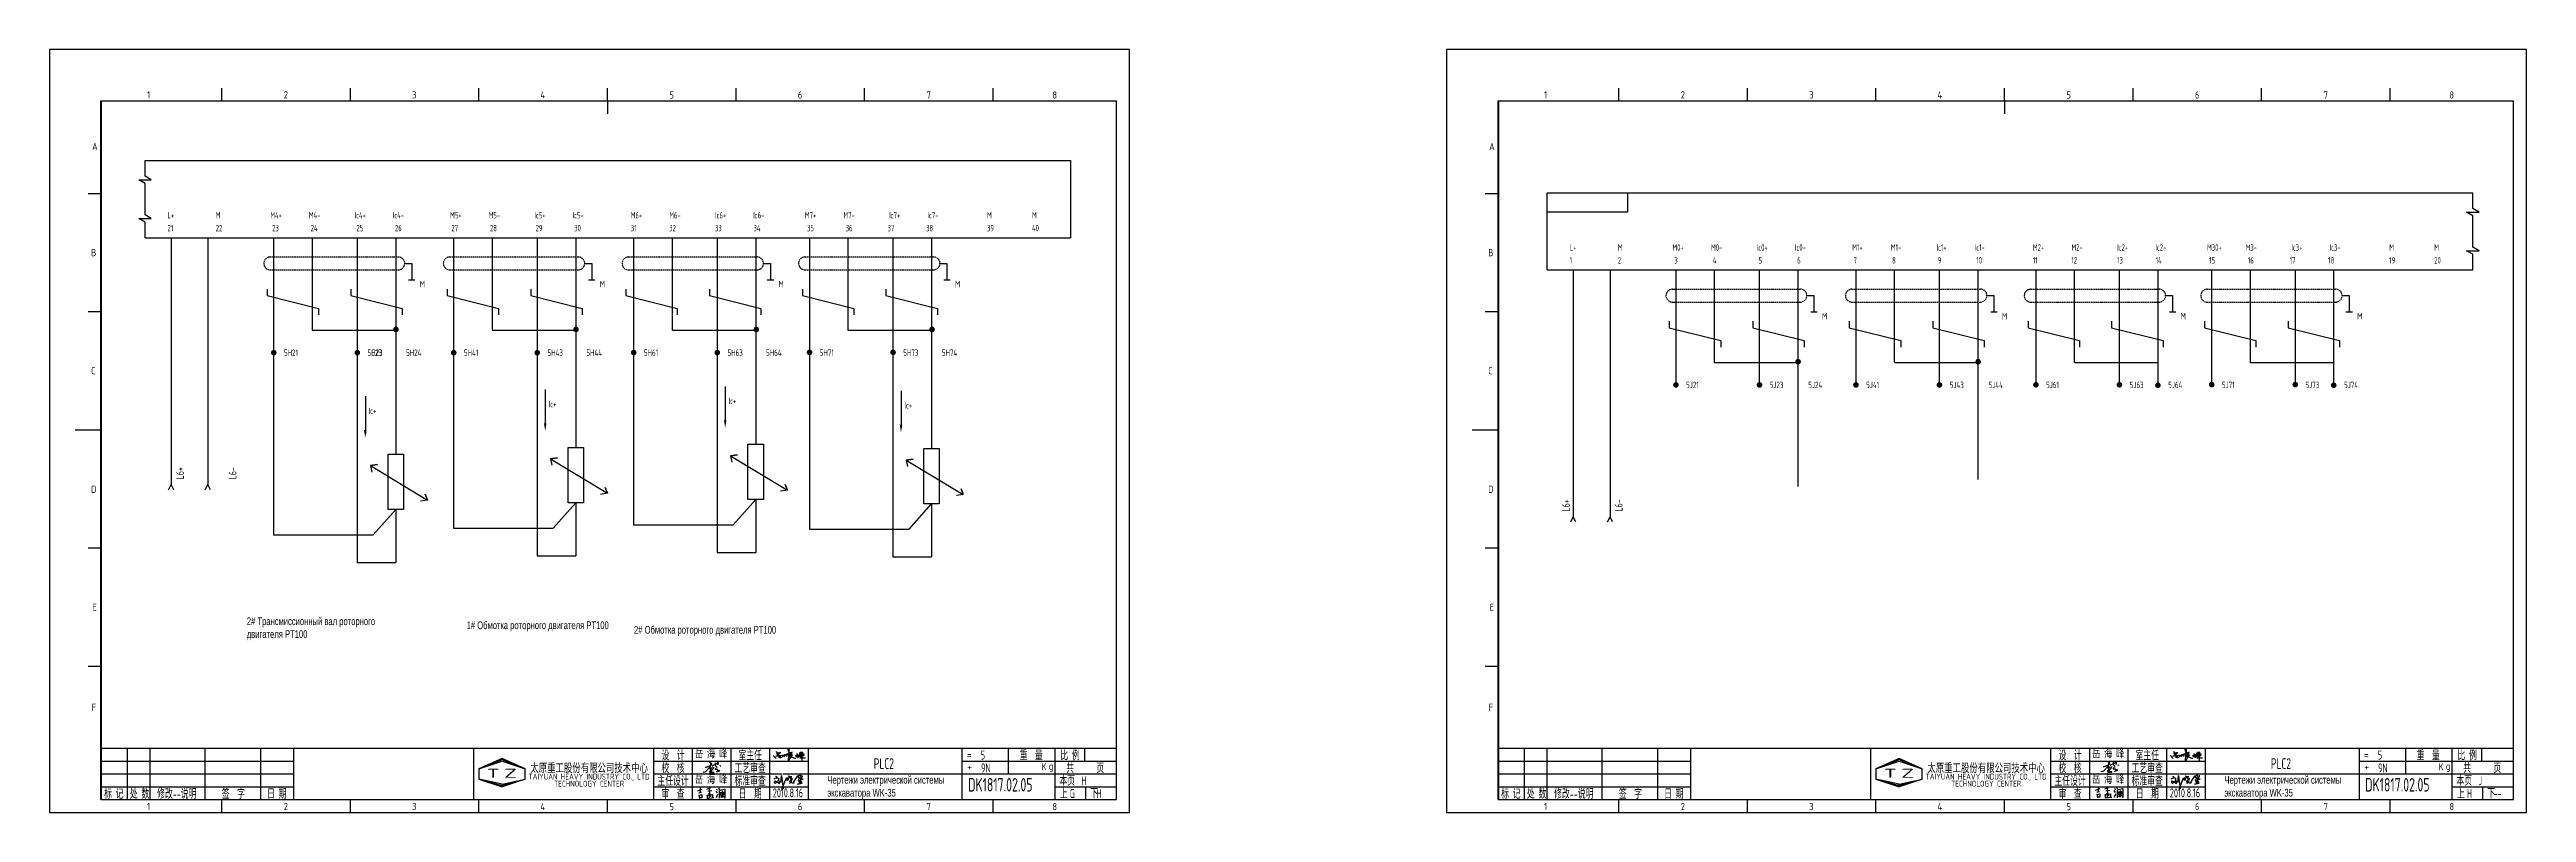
# Model space of a CAD drawing. Extents: x -2005 to 7010, y -1792 to 2924.
# Drawn here: x 1022 to 1985, y -956 to -659 of the extents above; entities that cross this region are included whole.
import ezdxf
from ezdxf.enums import TextEntityAlignment as Align

# ---------------------------------------------------------------- set-up
doc = ezdxf.new("R2010")
doc.units = 0
doc.header["$LTSCALE"] = 2
doc.linetypes.add('DASHED2', pattern=[0.375, 0.25, -0.125])
doc.layers.get('0').update_dxf_attribs({"linetype": 'CONTINUOUS'})
for name, color, linetype in [('01', 7, 'CONTINUOUS'), ('11', 3, 'CONTINUOUS'), ('CONTINUOUS', 7, 'CONTINUOUS'), ('DASHED', 2, 'DASHED2'), ('TEXT', 3, 'CONTINUOUS')]:
    doc.layers.add(name, color=color, linetype=linetype)
doc.styles.add('ROMAN', font='ROMANC.shx', dxfattribs={"width": 0.7, "height": 0.7})
doc.styles.add('ROMANS', font='romans', dxfattribs={"width": 0.67, "bigfont": 'hzlib'})
doc.styles.get("Standard").update_dxf_attribs({"font": 'isocp.shx', "width": 0.707, "bigfont": 'dfst.shx'})

msp = doc.modelspace()

# ---------------------------------------------------------------- texts
at = {"width": 0.707}
for p in [(1342.44, -939.05), (1885.81, -939.05)]:
    msp.add_text('PLC2', height=4.2, dxfattribs=at).set_placement(p)
at = {"char_height": 3.5, "attachment_point": 1}
for s, insert, width in [('岳 海 峰', (1272.89, -931.37), 12.9495), ('岳 海 峰', (1816.27, -931.37), 12.9495), ('岳 海 峰', (1272.89, -941.37), 12.9495), ('岳 海 峰', (1816.27, -941.37), 12.9495), ('2010.8.16', (1303.19, -946.6), 12.1142), ('2010.8.16', (1846.57, -946.6), 12.1142)]:
    msp.add_mtext(s, dxfattribs=dict(at, insert=insert, width=width))
at = {"layer": '01', "linetype": 'DASHED2', "ltscale": 2, "char_height": 3, "attachment_point": 1}
for s, insert, width in [('{\\fArial|b0|i0|c0|p34;2# \\fArial|b0|i0|c204|p34;Трансмиссионный вал роторного двигателя\\fArial|b0|i0|c0|p34; PT100}', (1098.59, -880.05), 58.6899), ('{\\fArial|b0|i0|c0|p34;1# \\fArial|b0|i0|c204|p34;Обмотка роторного двигателя\\fArial|b0|i0|c0|p34; PT100}', (1184.09, -881.62), 58.6899), ('{\\fArial|b0|i0|c0|p34;2# \\fArial|b0|i0|c204|p34;Обмотка роторного двигателя\\fArial|b0|i0|c0|p34; PT100}', (1249.19, -883.39), 58.6899), ('{\\fArial|b0|i0|c204|p34;Чертежи электрической системы экскаватора \\fArial|b0|i0|c0|p34;WK-35}', (1324.39, -941.8), 50.6186), ('{\\fArial|b0|i0|c204|p34;Чертежи электрической системы экскаватора \\fArial|b0|i0|c0|p34;WK-35}', (1867.76, -941.8), 50.6186)]:
    msp.add_mtext(s, dxfattribs=dict(at, insert=insert, width=width))
at = {"layer": '11', "width": 0.707}
for p in [(1379.14, -947.83), (1922.51, -947.83)]:
    msp.add_text('DK1817.02.05', height=5.25, dxfattribs=at).set_placement(p)
at = {"layer": 'CONTINUOUS', "linetype": 'Continuous', "style": 'ROMAN'}
for s, height, width, p in [('1', 2.8, 0.7, (1059.8, -678.06)), ('2', 2.8, 0.7, (1112.96, -678.06)), ('3', 2.8, 0.7, (1162.93, -678.06)), ('4', 2.8, 0.7, (1212.82, -678.06)), ('5', 2.8, 0.7, (1262.96, -678.1)), ('6', 2.8, 0.7, (1312.94, -678.1)), ('7', 2.8, 0.7, (1362.98, -678.1)), ('8', 2.8, 0.7, (1411.93, -678.1)), ('1', 2.8, 0.7, (1603.17, -678.06)), ('2', 2.8, 0.7, (1656.33, -678.06)), ('3', 2.8, 0.7, (1706.3, -678.06)), ('4', 2.8, 0.7, (1756.2, -678.06)), ('5', 2.8, 0.7, (1806.34, -678.1)), ('6', 2.8, 0.7, (1856.31, -678.1)), ('7', 2.8, 0.7, (1906.35, -678.1)), ('8', 2.8, 0.7, (1955.3, -678.1)), ('A', 2.8, 0.7, (1038.44, -698.15)), ('A', 2.8, 0.7, (1581.81, -698.15)), ('B', 2.8, 0.7, (1038.05, -739.46)), ('B', 2.8, 0.7, (1581.42, -739.46)), ('C', 2.8, 0.7, (1038.05, -785.41)), ('C', 2.8, 0.7, (1581.42, -785.41)), ('D', 2.8, 0.7, (1038.05, -831.57)), ('D', 2.8, 0.7, (1581.42, -831.57)), ('E', 2.8, 0.7, (1038.6, -877.46)), ('E', 2.8, 0.7, (1581.97, -877.46)), ('F', 2.8, 0.7, (1038.25, -916.46)), ('F', 2.8, 0.7, (1581.62, -916.46)), ('T', 3.5, 1.8, (1191.87, -942.5)), ('Z', 3.5, 1.8, (1198.57, -942.5)), ('K', 2.8, 0.7, (1407.71, -939.6)), ('g', 2.8, 0.7, (1410.54, -939.34)), ('T', 3.5, 1.8, (1735.24, -942.5)), ('Z', 3.5, 1.8, (1741.94, -942.5)), ('K', 2.8, 0.7, (1951.08, -939.6)), ('g', 2.8, 0.7, (1953.91, -939.34)), ('1', 2.8, 0.7, (1059.8, -955.06)), ('2', 2.8, 0.7, (1112.96, -955.06)), ('3', 2.8, 0.7, (1162.93, -955.06)), ('4', 2.8, 0.7, (1212.82, -955.06)), ('5', 2.8, 0.7, (1262.96, -955.1)), ('6', 2.8, 0.7, (1312.94, -955.1)), ('7', 2.8, 0.7, (1362.98, -955.1)), ('8', 2.8, 0.7, (1411.93, -955.1)), ('1', 2.8, 0.7, (1603.17, -955.06)), ('2', 2.8, 0.7, (1656.33, -955.06)), ('3', 2.8, 0.7, (1706.3, -955.06)), ('4', 2.8, 0.7, (1756.2, -955.06)), ('5', 2.8, 0.7, (1806.34, -955.1)), ('6', 2.8, 0.7, (1856.31, -955.1)), ('7', 2.8, 0.7, (1906.35, -955.1)), ('8', 2.8, 0.7, (1955.3, -955.1))]:
    msp.add_text(s, height=height, dxfattribs=dict(at, width=width)).set_placement(p)
at = {"layer": 'CONTINUOUS'}
for s, width, p in [('L+', 0.67, (1067.76, -724.76)), ('M', 0.67, (1086.51, -724.76)), ('M4+', 0.67, (1107.74, -724.76)), ('M4-', 0.67, (1122.74, -724.76)), ('Ic4+', 0.67, (1140.52, -724.76)), ('Ic4-', 0.67, (1155.38, -724.76)), ('M5+', 0.67, (1177.67, -724.76)), ('M5-', 0.67, (1192.67, -724.76)), ('Ic5+', 0.67, (1210.45, -724.76)), ('Ic5-', 0.67, (1225.31, -724.76)), ('M6+', 0.67, (1247.93, -724.76)), ('M6-', 0.67, (1262.93, -724.76)), ('Ic6+', 0.67, (1280.71, -724.76)), ('Ic6-', 0.67, (1295.57, -724.76)), ('M7+', 0.67, (1315.68, -724.76)), ('M7-', 0.67, (1330.68, -724.76)), ('Ic7+', 0.67, (1348.46, -724.76)), ('Ic7-', 0.67, (1363.32, -724.76)), ('M', 0.67, (1386.51, -724.76)), ('M', 0.67, (1404.01, -724.76)), ('21', 0.67, (1067.76, -729.76)), ('22', 0.67, (1086.51, -729.76)), ('23', 0.67, (1108.45, -729.76)), ('24', 0.67, (1123.45, -729.76)), ('25', 0.67, (1141.23, -729.76)), ('26', 0.67, (1156.23, -729.76)), ('27', 0.67, (1178.18, -729.76)), ('28', 0.67, (1193.18, -729.76)), ('29', 0.67, (1210.95, -729.76)), ('30', 0.67, (1225.95, -729.76)), ('31', 0.67, (1247.9, -729.76)), ('32', 0.67, (1262.9, -729.76)), ('33', 0.67, (1280.68, -729.76)), ('34', 0.67, (1295.68, -729.76)), ('35', 0.67, (1316.51, -729.76)), ('36', 0.67, (1331.52, -729.76)), ('37', 0.67, (1347.8, -729.76)), ('38', 0.67, (1362.8, -729.76)), ('39', 0.67, (1386.51, -729.76)), ('40', 0.67, (1404.01, -729.76)), ('1', 0.67, (1613.12, -742.31)), ('L+', 0.67, (1613.12, -737.31)), ('2', 0.67, (1631.87, -742.31)), ('M', 0.67, (1631.87, -737.31)), ('M0+', 0.67, (1653.1, -737.31)), ('3', 0.67, (1653.81, -742.31)), ('M0-', 0.67, (1668.1, -737.31)), ('4', 0.67, (1668.81, -742.31)), ('Ic0+', 0.67, (1685.87, -737.31)), ('5', 0.67, (1686.59, -742.31)), ('Ic0-', 0.67, (1700.73, -737.31)), ('6', 0.67, (1701.59, -742.31)), ('M1+', 0.67, (1723.03, -737.31)), ('7', 0.67, (1723.53, -742.31)), ('M1-', 0.67, (1738.03, -737.31)), ('8', 0.67, (1738.53, -742.31)), ('Ic1+', 0.67, (1755.81, -737.31)), ('9', 0.67, (1756.31, -742.31)), ('Ic1-', 0.67, (1770.67, -737.31)), ('10', 0.67, (1771.31, -742.31)), ('11', 0.67, (1793.26, -742.31)), ('M2+', 0.67, (1793.29, -737.31)), ('12', 0.67, (1808.26, -742.31)), ('M2-', 0.67, (1808.29, -737.31)), ('13', 0.67, (1826.03, -742.31)), ('Ic2+', 0.67, (1826.06, -737.31)), ('Ic2-', 0.67, (1840.92, -737.31)), ('14', 0.67, (1841.03, -742.31)), ('M30+', 0.67, (1861.04, -737.31)), ('15', 0.67, (1861.87, -742.31)), ('M3-', 0.67, (1876.04, -737.31)), ('16', 0.67, (1876.88, -742.31)), ('17', 0.67, (1893.15, -742.31)), ('Ic3+', 0.67, (1893.82, -737.31)), ('18', 0.67, (1908.15, -742.31)), ('Ic3-', 0.67, (1908.68, -737.31)), ('19', 0.67, (1931.87, -742.31)), ('M', 0.67, (1931.87, -737.31)), ('20', 0.67, (1949.37, -742.31)), ('M', 0.67, (1949.37, -737.31)), ('5H21', 0.707, (1113.06, -778.26)), ('5H23', 0.707, (1145.56, -778.26)), ('5C23', 0.707, (1145.56, -778.26)), ('5H24', 0.707, (1160.56, -778.26)), ('5H41', 0.707, (1183.06, -778.26)), ('5H43', 0.707, (1215.56, -778.26)), ('5H44', 0.707, (1230.68, -778.26)), ('5H61', 0.707, (1253.06, -778.26)), ('5H63', 0.707, (1285.56, -778.26)), ('5H64', 0.707, (1300.56, -778.26)), ('5H71', 0.707, (1321.43, -778.26)), ('5H73', 0.707, (1353.93, -778.26)), ('5H74', 0.707, (1368.93, -778.26)), ('5J21', 0.707, (1658.41, -790.81)), ('5J23', 0.707, (1690.91, -790.81)), ('5J24', 0.707, (1705.91, -790.81)), ('5J41', 0.707, (1728.41, -790.81)), ('5J43', 0.707, (1760.91, -790.81)), ('5J44', 0.707, (1776.04, -790.81)), ('5J61', 0.707, (1798.41, -790.81)), ('5J63', 0.707, (1830.91, -790.81)), ('5J64', 0.707, (1845.91, -790.81)), ('5J71', 0.707, (1866.79, -790.81)), ('5J73', 0.707, (1899.29, -790.81)), ('5J74', 0.707, (1914.29, -790.81)), ('Ic+', 0.67, (1145.98, -800.88)), ('Ic+', 0.67, (1215.98, -798.28)), ('Ic+', 0.67, (1285.98, -797.05)), ('Ic+', 0.67, (1354.36, -798.75))]:
    msp.add_text(s, height=2.5, dxfattribs=dict(at, width=width)).set_placement(p)
at = {"layer": 'CONTINUOUS', "style": 'ROMANS', "text_generation_flag": 2, "width": 0.67}
for p in [(1167.92, -751.54), (1237.92, -751.54), (1307.43, -751.54), (1376.08, -751.54), (1713.28, -764.08), (1783.28, -764.08), (1852.79, -764.08), (1921.44, -764.08)]:
    msp.add_text('M', height=2.5, dxfattribs=at).set_placement(p)
at = {"layer": 'CONTINUOUS', "width": 0.67}
for s, p in [('L6+', (1074.13, -826.29)), ('L6-', (1094.58, -826.29)), ('L6+', (1613.21, -838.84)), ('L6-', (1633.66, -838.84))]:
    msp.add_text(s, height=3, rotation=90, dxfattribs=at).set_placement(p)
for s, p in [('设  计', (1264.37, -933.5)), ('室主任', (1294.37, -933.5)), ('重  量', (1403.67, -933.5)), ('比 例', (1418.77, -933.5)), ('设  计', (1807.74, -933.5)), ('室主任', (1837.74, -933.5)), ('重  量', (1947.04, -933.5)), ('比 例', (1962.14, -933.5)), ('主任设计', (1264.37, -943.5)), ('校  核', (1264.37, -938.5)), ('标准审查', (1294.37, -943.5)), ('工艺审查', (1294.37, -938.5)), ('本页', (1417.67, -943.39)), ('共      页', (1424.67, -938.49)), ('主任设计', (1807.74, -943.5)), ('校  核', (1807.74, -938.5)), ('标准审查', (1837.74, -943.5)), ('工艺审查', (1837.74, -938.5)), ('本页', (1961.04, -943.39)), ('共      页', (1968.04, -938.49)), ('标 记', (1046.87, -948.5)), ('处 数', (1056.87, -948.5)), ('修改--说明', (1071.34, -948.5)), ('签  字', (1093.37, -948.5)), ('日 期', (1110.25, -948.5)), ('审  查', (1264.37, -948.5)), ('日  期', (1294.37, -948.5)), ('上', (1416.37, -948.48)), ('下', (1428.19, -948.48)), ('标 记', (1590.24, -948.5)), ('处 数', (1600.24, -948.5)), ('修改--说明', (1614.71, -948.5)), ('签  字', (1636.74, -948.5)), ('日 期', (1653.62, -948.5)), ('审  查', (1807.74, -948.5)), ('日  期', (1837.74, -948.5)), ('上', (1959.74, -948.48)), ('下', (1971.56, -948.48))]:
    msp.add_text(s, height=3.5, dxfattribs=at).set_placement(p, align=Align.MIDDLE)
at = {"layer": 'CONTINUOUS', "linetype": 'Continuous', "style": 'ROMAN'}
for s, p in [('=', (1378.6, -934.95)), ('=', (1921.97, -934.95)), ('+', (1378.71, -939.68)), ('+', (1922.08, -939.68))]:
    msp.add_text(s, height=2.8, dxfattribs=at).set_placement(p)
at = {"layer": 'CONTINUOUS', "char_height": 3.3, "width": 50, "attachment_point": 5, "line_spacing_factor": 0.7125}
for insert in [(1231.73, -941.43), (1775.1, -941.43)]:
    msp.add_mtext('{\\f宋体|b0|i0|c134|p2;太原重工股份有限公司技术中心\\P\\Fromans.shx;\\H0.6969x;TAIYUAN HEAVY INDUSTRY CO., LTD\\PTECHNOLOGY CENTER}', dxfattribs=dict(at, insert=insert))
at = {"layer": 'TEXT', "width": 0.67}
for s, p in [('5', (1384.08, -935.37)), ('5', (1927.45, -935.37)), ('9N', (1384.18, -940.39)), ('H', (1423.24, -945.37)), ('9N', (1927.55, -940.39)), ('J', (1966.61, -945.37)), ('G', (1418.73, -950.37)), ('H', (1429.12, -950.37)), ('H', (1962.1, -950.37)), ('--', (1972.49, -950.37))]:
    msp.add_text(s, height=3.5, dxfattribs=at).set_placement(p)

# ---------------------------------------------------------------- blocks, each defined once
blk = doc.blocks.new('A$C5BE500A0')
for p, q in [((0, 24), (1, 24)), ((1, 24), (13, 11)), ((12, 21), (14, 23)), ((14, 23), (18, 23)), ((15, 41), (22, 26)), ((15, 40), (15, 41)), ((15, 38), (15, 40)), ((15, 32), (21, 35)), ((16, 32), (15, 32)), ((19, 30), (16, 32)), ((18, 23), (26, 25)), ((22, 26), (19, 30)), ((21, 35), (24, 35)), ((25, 30), (23, 28)), ((23, 28), (23, 28)), ((23, 18), (24, 19)), ((24, 17), (23, 18)), ((24, 35), (28, 36)), ((24, 19), (26, 20)), ((27, 31), (25, 30)), ((26, 16), (25, 15)), ((26, 25), (37, 26)), ((26, 20), (29, 21)), ((28, 20), (26, 16)), ((29, 34), (27, 31)), ((28, 36), (30, 37)), ((29, 22), (28, 20)), ((29, 15), (28, 16)), ((30, 38), (29, 34)), ((30, 23), (29, 22)), ((29, 21), (33, 21)), ((32, 15), (29, 15)), ((30, 37), (30, 38)), ((32, 23), (30, 23)), ((33, 22), (32, 23)), ((35, 16), (32, 15)), ((33, 21), (33, 22)), ((38, 18), (35, 16)), ((37, 26), (41, 26)), ((40, 20), (38, 18)), ((40, 23), (44, 25)), ((41, 22), (40, 20)), ((41, 26), (42, 24)), ((42, 24), (41, 22)), ((44, 25), (51, 28)), ((45, 19), (49, 23)), ((49, 23), (54, 27)), ((51, 28), (56, 29)), ((54, 27), (59, 30)), ((56, 29), (61, 30)), ((57, 21), (56, 20)), ((57, 32), (57, 30)), ((57, 30), (58, 25)), ((58, 25), (57, 21)), ((59, 30), (65, 34)), ((61, 30), (62, 29)), ((63, 21), (76, 18)), ((67, 21), (63, 21)), ((65, 18), (63, 9)), ((63, 9), (64, 0)), ((64, 52), (66, 52)), ((64, 49), (64, 52)), ((65, 44), (64, 49)), ((64, 0), (67, 3)), ((64, 0), (64, 0)), ((67, 49), (65, 18)), ((68, 40), (65, 44)), ((65, 34), (72, 37)), ((66, 52), (66, 51)), ((66, 51), (67, 49)), ((70, 21), (67, 21)), ((67, 3), (74, 14)), ((70, 36), (68, 40)), ((68, 29), (73, 29)), ((69, 29), (68, 29)), ((72, 30), (69, 29)), ((74, 33), (70, 36)), ((75, 36), (70, 34)), ((70, 33), (72, 34)), ((70, 34), (70, 33)), ((77, 24), (70, 21)), ((72, 37), (78, 39)), ((72, 34), (75, 34)), ((75, 32), (72, 30)), ((73, 29), (78, 30)), ((78, 31), (74, 33)), ((74, 14), (78, 20)), ((80, 39), (75, 36)), ((75, 34), (77, 34)), ((77, 33), (75, 32)), ((76, 18), (82, 17)), ((77, 34), (78, 34)), ((78, 33), (77, 33)), ((80, 25), (77, 24)), ((78, 39), (80, 39)), ((78, 34), (78, 33)), ((80, 30), (78, 31)), ((78, 30), (80, 30)), ((78, 20), (81, 26)), ((82, 27), (80, 25)), ((81, 26), (82, 27)), ((82, 17), (87, 15)), ((87, 15), (91, 13)), ((91, 13), (95, 13)), ((95, 25), (95, 24)), ((95, 24), (95, 23)), ((95, 23), (96, 23)), ((95, 13), (96, 13)), ((96, 23), (97, 23)), ((99, 24), (97, 26)), ((97, 23), (98, 25)), ((98, 25), (101, 27)), ((99, 31), (100, 32)), ((101, 23), (99, 24)), ((99, 17), (102, 21)), ((101, 21), (99, 17)), ((100, 32), (101, 32)), ((101, 32), (102, 31)), ((102, 28), (101, 21)), ((101, 27), (103, 26)), ((103, 24), (101, 23)), ((102, 31), (102, 28)), ((102, 21), (103, 22)), ((103, 26), (105, 25)), ((105, 24), (103, 24)), ((103, 22), (104, 20)), ((104, 29), (108, 26)), ((104, 20), (104, 19)), ((104, 19), (105, 16)), ((105, 25), (105, 24)), ((105, 16), (106, 16)), ((106, 16), (108, 17)), ((108, 26), (116, 20)), ((108, 17), (111, 23)), ((111, 23), (113, 31)), ((113, 31), (112, 31)), ((112, 22), (126, 23)), ((115, 22), (112, 22)), ((113, 31), (114, 35)), ((117, 33), (113, 31)), ((113, 27), (127, 26)), ((125, 27), (113, 27)), ((113, 15), (125, 15)), ((114, 35), (115, 38)), ((115, 38), (118, 39)), ((122, 23), (115, 22)), ((116, 20), (119, 19)), ((122, 35), (117, 33)), ((117, 31), (121, 32)), ((118, 39), (123, 38)), ((119, 19), (121, 20)), ((121, 32), (124, 32)), ((121, 20), (121, 21)), ((125, 37), (122, 35)), ((122, 31), (122, 2)), ((123, 28), (122, 31)), ((126, 25), (122, 23)), ((123, 38), (125, 37)), ((128, 25), (123, 28)), ((124, 32), (129, 31)), ((128, 27), (125, 27)), ((125, 15), (132, 14)), ((127, 26), (126, 25)), ((126, 23), (130, 24)), ((130, 28), (128, 27)), ((131, 24), (128, 25)), ((129, 31), (131, 30)), ((131, 30), (130, 28)), ((130, 24), (131, 24)), ((132, 14), (137, 14))]:
    blk.add_line(p, q)
blk = doc.blocks.new('lf')
for points in [[(421.5, 320.1), (421.3, 317.6), (420, 315.1), (418.6, 312.6), (416.7, 310.5), (414.9, 308.5), (411.9, 305.6), (410.1, 304.1), (408, 302.6), (406.1, 302), (403.6, 302.6), (403.6, 303.5), (403.9, 303.5)], [(409.4, 317.6), (411.9, 317.6), (420.7, 320.5), (429.4, 326.1), (429, 328.4), (426.7, 330.1), (424.2, 331.3), (423.4, 332.6), (424.4, 333.4), (425, 330.7), (425, 327.4), (425, 324.7), (424.8, 321.8), (424.8, 320.3), (424.8, 318.7), (425, 314.7), (425, 313), (424.8, 313)], [(421.3, 316.2), (424.8, 315.9), (427.1, 316), (429.8, 316), (434.8, 316.8), (436, 316.8)], [(421.9, 314.1), (423.8, 314.1), (425.4, 313.7), (426, 313), (426.9, 312), (427.1, 312), (426.5, 310.5), (426.1, 309.5), (424.2, 306.6), (423.1, 305.4), (422.1, 304.5), (423.2, 303.3), (427.3, 303.1), (429.8, 303.1), (432.3, 302.9), (435.4, 302.7), (433.1, 299.9), (424.6, 299.5), (424, 300.4), (425.6, 303.3), (434.3, 313.5)], [(432.1, 320.3), (430.6, 321.6), (450.9, 331.7), (450.9, 332.2)], [(439.5, 330.9), (440, 324.5), (442, 320.7)], [(441.8, 320.7), (443.7, 320.1), (444.9, 317.6), (443.1, 315.5), (439.7, 311.8), (439.8, 310.6), (445.4, 311.2), (447, 310.3), (445.6, 307.4), (453.6, 308), (450.3, 304.7), (447, 303.3), (443.7, 303.1), (442.9, 303.7)], [(446.2, 333.8), (448.1, 330.5), (448.1, 326.7), (446.6, 323.8)], [(453.4, 322.4), (454.9, 322.2), (455.7, 321.8), (456.1, 321.6), (456.3, 321.4)]]:
    blk.add_lwpolyline(points)

# ---------------------------------------------------------------- hatches: boundary and pattern name
h = msp.add_hatch(color=256)
edge = h.paths.add_edge_path()
edge.add_arc((1156.6, -767.98), 1.1, 0, 360)
h = msp.add_hatch(color=256)
edge = h.paths.add_edge_path()
edge.add_arc((1226.63, -767.98), 1.1, 0, 360)
h = msp.add_hatch(color=256)
edge = h.paths.add_edge_path()
edge.add_arc((1296.76, -767.98), 1.1, 0, 360)
h = msp.add_hatch(color=256)
edge = h.paths.add_edge_path()
edge.add_arc((1365.11, -767.98), 1.1, 0, 360)
h = msp.add_hatch(color=256)
edge = h.paths.add_edge_path()
edge.add_arc((1109.08, -777.01), 1.1, 0, 360)
h = msp.add_hatch(color=256)
edge = h.paths.add_edge_path()
edge.add_arc((1141.58, -777.01), 1.1, 0, 360)
h = msp.add_hatch(color=256)
edge = h.paths.add_edge_path()
edge.add_arc((1179.08, -777.03), 1.1, 0, 360)
h = msp.add_hatch(color=256)
edge = h.paths.add_edge_path()
edge.add_arc((1211.58, -777.03), 1.1, 0, 360)
h = msp.add_hatch(color=256)
edge = h.paths.add_edge_path()
edge.add_arc((1249.08, -776.97), 1.1, 0, 360)
h = msp.add_hatch(color=256)
edge = h.paths.add_edge_path()
edge.add_arc((1281.58, -776.97), 1.1, 0, 360)
h = msp.add_hatch(color=256)
edge = h.paths.add_edge_path()
edge.add_arc((1317.46, -776.88), 1.1, 0, 360)
h = msp.add_hatch(color=256)
edge = h.paths.add_edge_path()
edge.add_arc((1349.96, -776.88), 1.1, 0, 360)
h = msp.add_hatch(color=256)
edge = h.paths.add_edge_path()
edge.add_arc((1701.96, -780.53), 1.1, 0, 360)
h = msp.add_hatch(color=256)
edge = h.paths.add_edge_path()
edge.add_arc((1771.99, -780.53), 1.1, 0, 360)
h = msp.add_hatch(color=256)
edge = h.paths.add_edge_path()
edge.add_arc((1654.44, -789.56), 1.1, 0, 360)
h = msp.add_hatch(color=256)
edge = h.paths.add_edge_path()
edge.add_arc((1686.94, -789.56), 1.1, 0, 360)
h = msp.add_hatch(color=256)
edge = h.paths.add_edge_path()
edge.add_arc((1724.44, -789.57), 1.1, 0, 360)
h = msp.add_hatch(color=256)
edge = h.paths.add_edge_path()
edge.add_arc((1756.94, -789.57), 1.1, 0, 360)
h = msp.add_hatch(color=256)
edge = h.paths.add_edge_path()
edge.add_arc((1794.44, -789.51), 1.1, 0, 360)
h = msp.add_hatch(color=256)
edge = h.paths.add_edge_path()
edge.add_arc((1826.94, -789.51), 1.1, 0, 360)
h = msp.add_hatch(color=256)
edge = h.paths.add_edge_path()
edge.add_arc((1841.89, -789.7), 1.1, 0, 360)
h = msp.add_hatch(color=256)
edge = h.paths.add_edge_path()
edge.add_arc((1862.82, -789.42), 1.1, 0, 360)
h = msp.add_hatch(color=256)
edge = h.paths.add_edge_path()
edge.add_arc((1895.32, -789.42), 1.1, 0, 360)
h = msp.add_hatch(color=256)
edge = h.paths.add_edge_path()
edge.add_arc((1910.29, -789.69), 1.1, 0, 360)

# ---------------------------------------------------------------- linework, layer by layer
at = {"ltscale": 10}
for p, q in [((1160.26, -742.26), (1162.76, -742.26)), ((1230.26, -742.26), (1232.76, -742.26)), ((1299.77, -742.26), (1302.27, -742.26)), ((1368.42, -742.26), (1370.92, -742.26)), ((1106.51, -752.26), (1106.51, -754.76)), ((1106.51, -754.76), (1126.51, -759.76)), ((1126.51, -759.76), (1126.51, -762.26)), ((1139.01, -752.26), (1139.01, -754.76)), ((1139.01, -754.76), (1159.01, -759.76)), ((1159.01, -759.76), (1159.01, -762.26)), ((1176.51, -752.26), (1176.51, -754.76)), ((1176.51, -754.76), (1196.51, -759.76)), ((1196.51, -759.76), (1196.51, -762.26)), ((1209.01, -752.26), (1209.01, -754.76)), ((1209.01, -754.76), (1229.01, -759.76)), ((1229.01, -759.76), (1229.01, -762.26)), ((1246.02, -752.26), (1246.02, -754.76)), ((1246.02, -754.76), (1266.02, -759.76)), ((1266.02, -759.76), (1266.02, -762.26)), ((1278.52, -752.26), (1278.52, -754.76)), ((1278.52, -754.76), (1298.52, -759.76)), ((1298.52, -759.76), (1298.52, -762.26)), ((1314.67, -752.26), (1314.67, -754.76)), ((1314.67, -754.76), (1334.67, -759.76)), ((1334.67, -759.76), (1334.67, -762.26)), ((1347.17, -752.26), (1347.17, -754.76)), ((1347.17, -754.76), (1367.17, -759.76)), ((1367.17, -759.76), (1367.17, -762.26)), ((1705.62, -754.81), (1708.12, -754.81)), ((1775.62, -754.81), (1778.12, -754.81)), ((1845.13, -754.81), (1847.63, -754.81)), ((1913.78, -754.81), (1916.28, -754.81)), ((1651.87, -764.81), (1651.87, -767.31)), ((1651.87, -767.31), (1671.87, -772.31)), ((1684.37, -764.81), (1684.37, -767.31)), ((1684.37, -767.31), (1704.37, -772.31)), ((1721.87, -764.81), (1721.87, -767.31)), ((1721.87, -767.31), (1741.87, -772.31)), ((1754.37, -764.81), (1754.37, -767.31)), ((1754.37, -767.31), (1774.37, -772.31)), ((1791.38, -764.81), (1791.38, -767.31)), ((1791.38, -767.31), (1811.38, -772.31)), ((1823.88, -764.81), (1823.88, -767.31)), ((1823.88, -767.31), (1843.88, -772.31)), ((1860.03, -764.81), (1860.03, -767.31)), ((1860.03, -767.31), (1880.03, -772.31)), ((1892.53, -764.81), (1892.53, -767.31)), ((1892.53, -767.31), (1912.53, -772.31)), ((1671.87, -772.31), (1671.87, -774.81)), ((1704.37, -772.31), (1704.37, -774.81)), ((1741.87, -772.31), (1741.87, -774.81)), ((1774.37, -772.31), (1774.37, -774.81)), ((1811.38, -772.31), (1811.38, -774.81)), ((1843.88, -772.31), (1843.88, -774.81)), ((1880.03, -772.31), (1880.03, -774.81)), ((1912.53, -772.31), (1912.53, -774.81))]:
    msp.add_line(p, q, dxfattribs=at)
for p, q in [((1316.87, -941), (1376.87, -941)), ((1860.24, -941), (1920.24, -941)), ((1273.91, -947.56), (1275.72, -946.91)), ((1274.42, -948.33), (1275.46, -948.07)), ((1274.42, -949.11), (1274.68, -950.53)), ((1274.55, -949.24), (1275.59, -948.98)), ((1275.59, -950.27), (1274.55, -950.27)), ((1274.68, -948.07), (1274.68, -948.07)), ((1274.92, -946.38), (1274.92, -948.19)), ((1275.59, -948.98), (1275.59, -950.27)), ((1277.46, -946.95), (1278.63, -946.44)), ((1277.46, -946.95), (1277.46, -946.95)), ((1277.47, -950.58), (1280.24, -950.22)), ((1277.53, -949.24), (1277.79, -950.53)), ((1277.66, -949.24), (1279.74, -948.98)), ((1277.85, -947.73), (1279.41, -947.47)), ((1278.63, -949.02), (1278.11, -948.77)), ((1278.63, -946.44), (1278.37, -947.21)), ((1278.37, -947.21), (1278.37, -947.47)), ((1278.37, -947.47), (1278.63, -949.02)), ((1278.44, -949.24), (1278.44, -950.27)), ((1278.96, -949.11), (1278.96, -949.89)), ((1279.74, -948.98), (1279.74, -950.4)), ((1281.05, -947.67), (1281.59, -948.4)), ((1281.23, -946.73), (1281.59, -947.36)), ((1281.23, -950.21), (1281.74, -948.88)), ((1282.05, -946.52), (1282.41, -947.15)), ((1282.29, -947.46), (1282.29, -950.46)), ((1282.59, -948.61), (1282.62, -949.3)), ((1284.29, -948.4), (1282.62, -948.73)), ((1282.62, -949.3), (1284.41, -949)), ((1282.65, -948.24), (1284.08, -947.94)), ((1282.74, -947.3), (1284.44, -946.94)), ((1283.18, -949.65), (1282.84, -950.16)), ((1283.05, -948.91), (1283.23, -949.06)), ((1283.44, -947.61), (1283.53, -950.21)), ((1283.87, -948.73), (1283.69, -949.06)), ((1283.86, -949.48), (1284.2, -949.82)), ((1284.47, -950.4), (1284.2, -950.09)), ((1284.41, -949), (1284.29, -948.4)), ((1284.44, -946.94), (1284.47, -946.94)), ((1284.47, -946.94), (1284.47, -950.4)), ((1817.64, -947.33), (1819.46, -946.68)), ((1818.16, -948.1), (1819.2, -947.84)), ((1818.16, -948.88), (1818.42, -950.3)), ((1818.29, -949.01), (1819.33, -948.75)), ((1819.33, -950.05), (1818.29, -950.05)), ((1818.42, -947.84), (1818.42, -947.84)), ((1818.65, -946.15), (1818.65, -947.96)), ((1819.33, -948.75), (1819.33, -950.05)), ((1821.2, -946.73), (1822.37, -946.21)), ((1821.2, -946.73), (1821.2, -946.73)), ((1821.21, -950.35), (1823.97, -949.99)), ((1821.27, -949.01), (1821.53, -950.3)), ((1821.4, -949.01), (1823.47, -948.75)), ((1821.59, -947.5), (1823.14, -947.24)), ((1822.37, -948.8), (1821.85, -948.54)), ((1822.37, -946.21), (1822.11, -946.98)), ((1822.11, -946.98), (1822.11, -947.24)), ((1822.11, -947.24), (1822.37, -948.8)), ((1822.18, -949.01), (1822.18, -950.05)), ((1822.7, -948.88), (1822.7, -949.66)), ((1823.47, -948.75), (1823.47, -950.17)), ((1824.78, -947.44), (1825.33, -948.17)), ((1824.96, -946.5), (1825.33, -947.14)), ((1824.96, -949.98), (1825.48, -948.65)), ((1825.78, -946.29), (1826.15, -946.92)), ((1826.03, -947.23), (1826.03, -950.23)), ((1826.33, -948.38), (1826.36, -949.08)), ((1828.03, -948.17), (1826.36, -948.5)), ((1826.36, -949.08), (1828.15, -948.77)), ((1826.39, -948.01), (1827.82, -947.71)), ((1826.48, -947.08), (1828.18, -946.71)), ((1826.92, -949.42), (1826.58, -949.93)), ((1826.78, -948.68), (1826.97, -948.83)), ((1827.18, -947.38), (1827.27, -949.98)), ((1827.6, -948.5), (1827.42, -948.83)), ((1827.6, -949.25), (1827.94, -949.59)), ((1828.21, -950.17), (1827.94, -949.86)), ((1828.15, -948.77), (1828.03, -948.17)), ((1828.18, -946.71), (1828.21, -946.71)), ((1828.21, -946.71), (1828.21, -950.17))]:
    msp.add_line(p, q)
msp.add_lwpolyline([(1604.37, -714.81), (1635.62, -714.81), (1635.62, -722.31), (1604.37, -722.31)], close=True)
at = {"color": 3}
for points in [[(1145.16, -807.12), (1144.16, -807.12), (1144.66, -810.12)], [(1215.16, -804.52), (1214.16, -804.52), (1214.66, -807.52)], [(1285.16, -803.29), (1284.16, -803.29), (1284.66, -806.29)], [(1353.54, -804.99), (1352.54, -804.99), (1353.04, -807.99)]]:
    msp.add_solid(points, dxfattribs=at)
at = {"layer": '01', "ltscale": 2}
for p, q in [((1124.01, -768.23), (1156.53, -768.23)), ((1194.05, -768.23), (1226.56, -768.23)), ((1264.17, -768.23), (1296.68, -768.23)), ((1332.52, -768.23), (1365.04, -768.23)), ((1109.01, -777.26), (1109.01, -847.9)), ((1141.51, -777.26), (1141.51, -858.68)), ((1179.01, -774.65), (1179.01, -845.29)), ((1211.51, -774.65), (1211.51, -856.07)), ((1249.01, -773.43), (1249.01, -844.07)), ((1281.51, -773.43), (1281.51, -854.84)), ((1317.39, -775.12), (1317.39, -845.76)), ((1349.89, -775.12), (1349.89, -856.54)), ((1669.37, -780.78), (1701.88, -780.78)), ((1739.4, -780.78), (1771.92, -780.78)), ((1794.37, -785.98), (1794.37, -789.69)), ((1809.53, -780.78), (1841.87, -780.78)), ((1826.87, -785.98), (1826.87, -789.69)), ((1862.74, -787.67), (1862.74, -789.69)), ((1877.88, -780.78), (1910.24, -780.78)), ((1895.24, -787.67), (1895.24, -789.69)), ((1144.7, -793.97), (1144.7, -808.42)), ((1214.7, -791.36), (1214.7, -805.81)), ((1284.7, -790.14), (1284.7, -804.59)), ((1353.08, -791.83), (1353.08, -806.28)), ((1219.43, -817.97), (1216.68, -818.37)), ((1216.68, -818.37), (1219.43, -817.97)), ((1216.68, -818.37), (1238.9, -831.75)), ((1216.68, -818.37), (1217.24, -820.85)), ((1286.68, -817.15), (1289.43, -816.74)), ((1289.43, -816.74), (1286.68, -817.15)), ((1286.68, -817.15), (1308.9, -830.52)), ((1286.68, -817.15), (1287.24, -819.62)), ((1357.8, -818.44), (1355.06, -818.84)), ((1355.06, -818.84), (1357.8, -818.44)), ((1355.06, -818.84), (1377.27, -832.22)), ((1355.06, -818.84), (1355.62, -821.32)), ((1146.68, -820.98), (1149.43, -820.58)), ((1149.43, -820.58), (1146.68, -820.98)), ((1146.68, -820.98), (1168.9, -834.36)), ((1146.68, -820.98), (1147.24, -823.46)), ((1308.03, -828.3), (1308.9, -830.52)), ((1308.9, -830.52), (1308.03, -828.3)), ((1147.8, -847.9), (1156.51, -838.04)), ((1168.9, -834.36), (1166.2, -834.77)), ((1168.03, -832.13), (1168.9, -834.36)), ((1168.9, -834.36), (1168.03, -832.13)), ((1217.8, -845.29), (1226.51, -835.43)), ((1238.9, -831.75), (1236.2, -832.16)), ((1238.9, -831.75), (1238.03, -829.52)), ((1238.03, -829.52), (1238.9, -831.75)), ((1287.8, -844.07), (1296.51, -834.21)), ((1308.9, -830.52), (1306.2, -830.94)), ((1356.18, -845.76), (1364.89, -835.9)), ((1377.27, -832.22), (1374.58, -832.63)), ((1377.27, -832.22), (1376.41, -829.99)), ((1376.41, -829.99), (1377.27, -832.22)), ((1179.01, -845.29), (1217.8, -845.29)), ((1249.01, -844.07), (1287.8, -844.07)), ((1317.39, -845.76), (1356.18, -845.76)), ((1109.01, -847.9), (1147.8, -847.9)), ((1211.51, -856.07), (1226.51, -856.07)), ((1281.51, -854.84), (1296.51, -854.84)), ((1349.89, -856.54), (1364.89, -856.54)), ((1141.51, -858.68), (1156.51, -858.68))]:
    msp.add_line(p, q, dxfattribs=at)
at = {"layer": '01'}
for points in [[(1059.01, -732.26), (1059.01, -726.16), (1056.56, -724.76), (1061.46, -724.76), (1059.01, -723.36), (1059.01, -711.16), (1056.56, -709.76), (1061.46, -709.76), (1059.01, -708.36), (1059.01, -702.26)], [(1964.37, -744.81), (1964.37, -738.71), (1961.92, -737.31), (1966.82, -737.31), (1964.37, -735.91), (1964.37, -723.71), (1961.92, -722.31), (1966.82, -722.31), (1964.37, -720.91), (1964.37, -714.81)]]:
    msp.add_lwpolyline(points, dxfattribs=at)
at = {"layer": '01', "ltscale": 2}
for points in [[(1153.52, -816.49), (1159.52, -816.49), (1159.52, -838.04), (1153.52, -838.04)], [(1223.52, -813.88), (1229.52, -813.88), (1229.52, -835.43), (1223.52, -835.43)], [(1293.52, -812.66), (1299.52, -812.66), (1299.52, -834.21), (1293.52, -834.21)], [(1361.89, -814.35), (1367.9, -814.35), (1367.9, -835.9), (1361.89, -835.9)]]:
    msp.add_lwpolyline(points, close=True, dxfattribs=at)
at = {"layer": 'CONTINUOUS', "color": 3}
for p, q in [((1441.87, -659), (1021.87, -659)), ((1021.87, -659), (1021.87, -956)), ((1441.87, -956), (1441.87, -659)), ((1985.24, -659), (1565.24, -659)), ((1565.24, -659), (1565.24, -956)), ((1985.24, -956), (1985.24, -659)), ((1021.87, -956), (1441.87, -956)), ((1565.24, -956), (1985.24, -956))]:
    msp.add_line(p, q, dxfattribs=at)
at = {"layer": 'CONTINUOUS', "linetype": 'Continuous'}
for p, q in [((1088.87, -679), (1088.87, -674)), ((1138.87, -679), (1138.87, -674)), ((1188.87, -679), (1188.87, -674)), ((1288.87, -679), (1288.87, -674)), ((1338.87, -679), (1338.87, -674)), ((1388.87, -679), (1388.87, -674)), ((1632.24, -679), (1632.24, -674)), ((1682.24, -679), (1682.24, -674)), ((1732.24, -679), (1732.24, -674)), ((1832.24, -679), (1832.24, -674)), ((1882.24, -679), (1882.24, -674)), ((1932.24, -679), (1932.24, -674)), ((1036.87, -715), (1041.87, -715)), ((1580.24, -715), (1585.24, -715)), ((1036.87, -761), (1041.87, -761)), ((1580.24, -761), (1585.24, -761)), ((1031.87, -807), (1041.87, -807)), ((1575.24, -807), (1585.24, -807)), ((1036.87, -853), (1041.87, -853)), ((1580.24, -853), (1585.24, -853)), ((1036.87, -899), (1041.87, -899)), ((1580.24, -899), (1585.24, -899)), ((1041.87, -931), (1436.87, -931)), ((1052.15, -951), (1052.15, -931)), ((1060.97, -951), (1060.97, -931)), ((1082.21, -931), (1082.21, -951)), ((1103.87, -931), (1103.87, -951)), ((1116.87, -951), (1116.87, -931)), ((1186.87, -951), (1186.87, -931)), ((1256.87, -951), (1256.87, -931)), ((1271.87, -931), (1271.87, -951)), ((1286.87, -931), (1286.87, -951)), ((1301.87, -931), (1301.87, -951)), ((1316.87, -931), (1316.87, -951)), ((1376.87, -951), (1376.87, -931)), ((1394.77, -931), (1394.77, -941)), ((1412.87, -931), (1412.87, -951)), ((1585.24, -931), (1980.24, -931)), ((1595.52, -951), (1595.52, -931)), ((1604.35, -951), (1604.35, -931)), ((1625.58, -931), (1625.58, -951)), ((1647.24, -931), (1647.24, -951)), ((1660.24, -951), (1660.24, -931)), ((1730.24, -951), (1730.24, -931)), ((1800.24, -951), (1800.24, -931)), ((1815.24, -931), (1815.24, -951)), ((1830.24, -931), (1830.24, -951)), ((1845.24, -931), (1845.24, -951)), ((1860.24, -931), (1860.24, -951)), ((1920.24, -951), (1920.24, -931)), ((1938.14, -931), (1938.14, -941)), ((1956.24, -931), (1956.24, -951)), ((1041.87, -936), (1116.87, -936)), ((1041.87, -941), (1116.87, -941)), ((1197.87, -935), (1188.87, -939)), ((1197.87, -935.5), (1188.87, -939)), ((1188.87, -939), (1197.87, -936)), ((1188.87, -939), (1188.87, -943)), ((1188.87, -943), (1197.87, -946)), ((1197.87, -945), (1188.87, -943)), ((1188.87, -943), (1197.87, -945.5)), ((1206.87, -939), (1197.87, -935)), ((1206.87, -939), (1197.87, -935.5)), ((1197.87, -936), (1206.87, -939)), ((1197.87, -945.5), (1206.87, -943)), ((1206.87, -943), (1197.87, -946)), ((1197.87, -945), (1206.87, -943)), ((1206.87, -943), (1206.87, -939)), ((1256.87, -936), (1306.87, -936)), ((1256.87, -941), (1306.87, -941)), ((1306.87, -936), (1316.87, -936)), ((1306.87, -936), (1316.87, -936)), ((1307.19, -941), (1316.87, -941)), ((1376.87, -936), (1436.87, -936)), ((1376.87, -941), (1436.87, -941)), ((1585.24, -936), (1660.24, -936)), ((1585.24, -941), (1660.24, -941)), ((1741.24, -935), (1732.24, -939)), ((1741.24, -935.5), (1732.24, -939)), ((1732.24, -939), (1741.24, -936)), ((1732.24, -939), (1732.24, -943)), ((1732.24, -943), (1741.24, -946)), ((1741.24, -945), (1732.24, -943)), ((1732.24, -943), (1741.24, -945.5)), ((1750.24, -939), (1741.24, -935)), ((1750.24, -939), (1741.24, -935.5)), ((1741.24, -936), (1750.24, -939)), ((1741.24, -945.5), (1750.24, -943)), ((1750.24, -943), (1741.24, -946)), ((1741.24, -945), (1750.24, -943)), ((1750.24, -943), (1750.24, -939)), ((1800.24, -936), (1850.24, -936)), ((1800.24, -941), (1850.24, -941)), ((1850.24, -936), (1860.24, -936)), ((1850.24, -936), (1860.24, -936)), ((1850.57, -941), (1860.24, -941)), ((1920.24, -936), (1980.24, -936)), ((1920.24, -941), (1980.24, -941)), ((1041.87, -946), (1116.87, -946)), ((1088.87, -956), (1088.87, -951)), ((1138.87, -956), (1138.87, -951)), ((1188.87, -956), (1188.87, -951)), ((1197.87, -946), (1197.87, -945)), ((1197.87, -946), (1197.87, -945)), ((1256.87, -946), (1306.87, -946)), ((1288.87, -956), (1288.87, -951)), ((1306.87, -946), (1316.87, -946)), ((1338.87, -956), (1338.87, -951)), ((1388.87, -956), (1388.87, -951)), ((1412.87, -946), (1436.87, -946)), ((1585.24, -946), (1660.24, -946)), ((1632.24, -956), (1632.24, -951)), ((1682.24, -956), (1682.24, -951)), ((1732.24, -956), (1732.24, -951)), ((1741.24, -946), (1741.24, -945)), ((1741.24, -946), (1741.24, -945)), ((1800.24, -946), (1850.24, -946)), ((1832.24, -956), (1832.24, -951)), ((1850.24, -946), (1860.24, -946)), ((1882.24, -956), (1882.24, -951)), ((1932.24, -956), (1932.24, -951)), ((1956.24, -946), (1980.24, -946))]:
    msp.add_line(p, q, dxfattribs=at)
at = {"layer": 'CONTINUOUS'}
for p, q in [((1238.87, -679), (1238.87, -674)), ((1782.24, -679), (1782.24, -674)), ((1041.87, -679), (1436.87, -679)), ((1238.87, -679), (1238.87, -684)), ((1436.87, -951), (1436.87, -679)), ((1585.24, -679), (1980.24, -679)), ((1782.24, -679), (1782.24, -684)), ((1980.24, -951), (1980.24, -679)), ((1059.01, -702.26), (1419.01, -702.26)), ((1419.01, -702.26), (1419.01, -732.26)), ((1604.37, -714.81), (1964.37, -714.81)), ((1604.37, -744.81), (1604.37, -714.81)), ((1059.01, -732.26), (1419.01, -732.26)), ((1069.17, -732.26), (1069.17, -828.34)), ((1083.45, -732.26), (1083.45, -828.34)), ((1109.01, -732.26), (1109.01, -777.26)), ((1124.01, -732.26), (1124.01, -768.28)), ((1141.51, -732.26), (1141.51, -777.26)), ((1156.51, -732.26), (1156.51, -816.49)), ((1179.01, -732.26), (1179.01, -777.26)), ((1194.01, -732.26), (1194.01, -768.04)), ((1211.51, -732.26), (1211.51, -777.26)), ((1226.51, -732.26), (1226.51, -813.88)), ((1226.51, -732.26), (1226.51, -777.26)), ((1249.01, -732.26), (1249.01, -777.14)), ((1264.01, -732.26), (1264.01, -768.23)), ((1281.51, -732.26), (1281.51, -777.14)), ((1296.51, -732.26), (1296.51, -812.66)), ((1296.51, -732.26), (1296.51, -777.14)), ((1317.39, -732.26), (1317.39, -777.14)), ((1332.39, -732.26), (1332.39, -768.41)), ((1349.89, -732.26), (1349.89, -777.14)), ((1364.89, -732.26), (1364.89, -814.35)), ((1364.89, -732.26), (1364.89, -777.14)), ((1164.01, -748.74), (1161.51, -748.74)), ((1162.76, -742.26), (1162.76, -748.74)), ((1234.01, -748.74), (1231.51, -748.74)), ((1232.76, -742.26), (1232.76, -748.74)), ((1303.52, -748.74), (1301.02, -748.74)), ((1302.27, -742.26), (1302.27, -748.74)), ((1372.17, -748.74), (1369.67, -748.74)), ((1370.92, -742.26), (1370.92, -748.74)), ((1604.37, -744.81), (1964.37, -744.81)), ((1614.52, -744.81), (1614.52, -840.89)), ((1628.81, -744.81), (1628.81, -840.89)), ((1654.37, -744.81), (1654.37, -789.81)), ((1669.37, -744.81), (1669.37, -780.83)), ((1686.87, -744.81), (1686.87, -789.81)), ((1701.87, -744.81), (1701.87, -829.04)), ((1724.37, -744.81), (1724.37, -789.81)), ((1739.37, -744.81), (1739.37, -780.59)), ((1756.87, -744.81), (1756.87, -789.81)), ((1771.87, -744.81), (1771.87, -826.43)), ((1771.87, -744.81), (1771.87, -789.81)), ((1794.37, -744.81), (1794.37, -789.69)), ((1809.37, -744.81), (1809.37, -780.78)), ((1826.87, -744.81), (1826.87, -789.69)), ((1841.87, -744.81), (1841.87, -789.69)), ((1841.87, -744.81), (1841.87, -789.69)), ((1862.74, -744.81), (1862.74, -789.69)), ((1877.74, -744.81), (1877.74, -780.96)), ((1895.24, -744.81), (1895.24, -789.69)), ((1910.24, -744.81), (1910.24, -789.69)), ((1910.24, -744.81), (1910.24, -789.69)), ((1708.12, -754.81), (1708.12, -761.29)), ((1778.12, -754.81), (1778.12, -761.29)), ((1847.63, -754.81), (1847.63, -761.29)), ((1916.28, -754.81), (1916.28, -761.29)), ((1709.37, -761.29), (1706.87, -761.29)), ((1779.37, -761.29), (1776.87, -761.29)), ((1848.88, -761.29), (1846.38, -761.29)), ((1917.53, -761.29), (1915.03, -761.29)), ((1068.17, -830.34), (1069.17, -828.34)), ((1070.17, -830.34), (1069.17, -828.34)), ((1082.45, -830.34), (1083.45, -828.34)), ((1084.45, -830.34), (1083.45, -828.34)), ((1156.51, -838.04), (1156.51, -858.68)), ((1226.51, -835.43), (1226.51, -856.07)), ((1296.51, -834.21), (1296.51, -854.84)), ((1364.89, -835.9), (1364.89, -856.54)), ((1613.52, -842.89), (1614.52, -840.89)), ((1615.52, -842.89), (1614.52, -840.89)), ((1627.81, -842.89), (1628.81, -840.89)), ((1629.81, -842.89), (1628.81, -840.89)), ((1424.37, -931), (1424.37, -936)), ((1967.74, -931), (1967.74, -936)), ((1303.53, -942.98), (1303.79, -942.77)), ((1303.53, -942.98), (1303.79, -942.77)), ((1303.53, -942.98), (1303.79, -942.77)), ((1303.53, -942.98), (1303.79, -942.77)), ((1303.79, -942.77), (1304.14, -942.62)), ((1303.79, -942.77), (1304.14, -942.62)), ((1303.79, -942.77), (1304.14, -942.62)), ((1303.79, -942.77), (1304.14, -942.62)), ((1303.89, -944.2), (1303.99, -943.84)), ((1303.89, -944.2), (1303.99, -943.84)), ((1303.89, -944.2), (1303.99, -943.84)), ((1303.89, -944.2), (1303.99, -943.84)), ((1303.99, -943.84), (1304.04, -943.69)), ((1303.99, -943.84), (1304.04, -943.69)), ((1303.99, -943.84), (1304.04, -943.69)), ((1303.99, -943.84), (1304.04, -943.69)), ((1304.04, -943.69), (1304.24, -943.74)), ((1304.04, -943.69), (1304.24, -943.74)), ((1304.04, -943.69), (1304.24, -943.74)), ((1304.04, -943.69), (1304.24, -943.74)), ((1304.14, -942.62), (1304.5, -942.52)), ((1304.14, -942.62), (1304.5, -942.52)), ((1304.14, -942.62), (1304.5, -942.52)), ((1304.14, -942.62), (1304.5, -942.52)), ((1304.19, -941.8), (1304.55, -942.01)), ((1304.19, -941.8), (1304.55, -942.01)), ((1304.19, -941.8), (1304.55, -942.01)), ((1304.19, -941.8), (1304.55, -942.01)), ((1304.24, -943.74), (1304.6, -943.89)), ((1304.24, -943.74), (1304.6, -943.89)), ((1304.24, -943.74), (1304.6, -943.89)), ((1304.24, -943.74), (1304.6, -943.89)), ((1304.5, -942.52), (1305.01, -942.47)), ((1304.5, -942.52), (1305.01, -942.47)), ((1304.5, -942.52), (1305.01, -942.47)), ((1304.5, -942.52), (1305.01, -942.47)), ((1304.55, -942.01), (1304.6, -942.16)), ((1304.55, -942.01), (1304.6, -942.16)), ((1304.55, -942.01), (1304.6, -942.16)), ((1304.55, -942.01), (1304.6, -942.16)), ((1304.6, -942.16), (1304.6, -942.47)), ((1304.6, -942.16), (1304.6, -942.47)), ((1304.6, -942.16), (1304.6, -942.47)), ((1304.6, -942.16), (1304.6, -942.47)), ((1304.6, -943.89), (1304.96, -944.25)), ((1304.6, -943.89), (1304.96, -944.25)), ((1304.6, -943.89), (1304.96, -944.25)), ((1304.6, -943.89), (1304.96, -944.25)), ((1305.11, -943.94), (1304.81, -944.2)), ((1305.11, -943.94), (1304.81, -944.2)), ((1305.11, -943.94), (1304.81, -944.2)), ((1305.11, -943.94), (1304.81, -944.2)), ((1305.01, -942.47), (1305.42, -942.57)), ((1305.01, -942.47), (1305.42, -942.57)), ((1305.01, -942.47), (1305.42, -942.57)), ((1305.01, -942.47), (1305.42, -942.57)), ((1305.32, -943.54), (1305.11, -943.94)), ((1305.32, -943.54), (1305.11, -943.94)), ((1305.32, -943.54), (1305.11, -943.94)), ((1305.32, -943.54), (1305.11, -943.94)), ((1305.42, -943.18), (1305.32, -943.54)), ((1305.42, -943.18), (1305.32, -943.54)), ((1305.42, -943.18), (1305.32, -943.54)), ((1305.42, -943.18), (1305.32, -943.54)), ((1305.42, -942.57), (1305.42, -942.77)), ((1305.42, -942.57), (1305.42, -942.77)), ((1305.42, -942.57), (1305.42, -942.77)), ((1305.42, -942.57), (1305.42, -942.77)), ((1305.42, -942.77), (1305.42, -943.18)), ((1305.42, -942.77), (1305.42, -943.18)), ((1305.42, -942.77), (1305.42, -943.18)), ((1305.42, -942.77), (1305.42, -943.18)), ((1305.72, -944.1), (1305.88, -943.84)), ((1305.72, -944.1), (1305.88, -943.84)), ((1305.72, -944.1), (1305.88, -943.84)), ((1305.72, -944.1), (1305.88, -943.84)), ((1305.72, -944.71), (1305.72, -944.1)), ((1305.72, -944.71), (1305.72, -944.1)), ((1305.72, -944.71), (1305.72, -944.1)), ((1305.72, -944.71), (1305.72, -944.1)), ((1305.88, -943.84), (1306.08, -943.64)), ((1305.88, -943.84), (1306.08, -943.64)), ((1305.88, -943.84), (1306.08, -943.64)), ((1305.88, -943.84), (1306.08, -943.64)), ((1306.08, -943.64), (1306.13, -943.74)), ((1306.08, -943.64), (1306.13, -943.74)), ((1306.08, -943.64), (1306.13, -943.74)), ((1306.08, -943.64), (1306.13, -943.74)), ((1306.13, -943.74), (1306.29, -944.1)), ((1306.13, -943.74), (1306.29, -944.1)), ((1306.13, -943.74), (1306.29, -944.1)), ((1306.13, -943.74), (1306.29, -944.1)), ((1306.29, -944.1), (1306.29, -944.2)), ((1306.29, -944.1), (1306.29, -944.2)), ((1306.29, -944.1), (1306.29, -944.2)), ((1306.29, -944.1), (1306.29, -944.2)), ((1306.34, -944.3), (1306.59, -941.65)), ((1306.34, -944.3), (1306.59, -941.65)), ((1306.34, -944.3), (1306.59, -941.65)), ((1306.34, -944.3), (1306.59, -941.65)), ((1306.59, -941.65), (1307.2, -946.85)), ((1306.59, -941.65), (1307.2, -946.85)), ((1306.59, -941.65), (1307.2, -946.85)), ((1306.59, -941.65), (1307.2, -946.85)), ((1306.75, -946.9), (1308.53, -942.49)), ((1306.75, -946.9), (1308.53, -942.49)), ((1306.75, -946.9), (1308.53, -942.49)), ((1306.75, -946.9), (1308.53, -942.49)), ((1308.58, -942.56), (1308.69, -943.04)), ((1308.58, -942.56), (1308.69, -943.04)), ((1308.58, -942.56), (1308.69, -943.04)), ((1308.58, -942.56), (1308.69, -943.04)), ((1308.69, -942.56), (1308.84, -942.45)), ((1308.69, -942.56), (1308.84, -942.45)), ((1308.69, -942.56), (1308.84, -942.45)), ((1308.69, -942.56), (1308.84, -942.45)), ((1308.8, -943.37), (1308.69, -942.56)), ((1308.8, -943.37), (1308.69, -942.56)), ((1308.8, -943.37), (1308.69, -942.56)), ((1308.8, -943.37), (1308.69, -942.56)), ((1308.69, -943.04), (1308.8, -943.37)), ((1308.69, -943.04), (1308.8, -943.37)), ((1308.69, -943.04), (1308.8, -943.37)), ((1308.69, -943.04), (1308.8, -943.37)), ((1308.84, -942.45), (1308.98, -942.45)), ((1308.84, -942.45), (1308.98, -942.45)), ((1308.84, -942.45), (1308.98, -942.45)), ((1308.84, -942.45), (1308.98, -942.45)), ((1308.91, -943.15), (1308.95, -942.89)), ((1308.91, -943.15), (1308.95, -942.89)), ((1308.91, -943.15), (1308.95, -942.89)), ((1308.91, -943.15), (1308.95, -942.89)), ((1308.95, -943.41), (1308.91, -943.15)), ((1308.95, -943.41), (1308.91, -943.15)), ((1308.95, -943.41), (1308.91, -943.15)), ((1308.95, -943.41), (1308.91, -943.15)), ((1308.95, -942.89), (1309.02, -942.71)), ((1308.95, -942.89), (1309.02, -942.71)), ((1308.95, -942.89), (1309.02, -942.71)), ((1308.95, -942.89), (1309.02, -942.71)), ((1309.06, -943.48), (1308.95, -943.41)), ((1309.06, -943.48), (1308.95, -943.41)), ((1309.06, -943.48), (1308.95, -943.41)), ((1309.06, -943.48), (1308.95, -943.41)), ((1308.98, -942.45), (1309.13, -942.78)), ((1308.98, -942.45), (1309.13, -942.78)), ((1308.98, -942.45), (1309.13, -942.78)), ((1308.98, -942.45), (1309.13, -942.78)), ((1309.02, -942.71), (1309.28, -942.53)), ((1309.02, -942.71), (1309.28, -942.53)), ((1309.02, -942.71), (1309.28, -942.53)), ((1309.02, -942.71), (1309.28, -942.53)), ((1309.13, -943.15), (1309.06, -943.48)), ((1309.13, -943.15), (1309.06, -943.48)), ((1309.13, -943.15), (1309.06, -943.48)), ((1309.13, -943.15), (1309.06, -943.48)), ((1309.13, -942.78), (1309.13, -943.15)), ((1309.13, -942.78), (1309.13, -943.15)), ((1309.13, -942.78), (1309.13, -943.15)), ((1309.13, -942.78), (1309.13, -943.15)), ((1309.24, -941.79), (1310.38, -943.08)), ((1309.42, -942.01), (1309.24, -941.79)), ((1309.24, -941.79), (1310.38, -943.08)), ((1309.42, -942.01), (1309.24, -941.79)), ((1309.24, -941.79), (1310.38, -943.08)), ((1309.42, -942.01), (1309.24, -941.79)), ((1309.24, -941.79), (1310.38, -943.08)), ((1309.42, -942.01), (1309.24, -941.79)), ((1309.28, -942.53), (1309.68, -942.34)), ((1309.28, -942.53), (1309.68, -942.34)), ((1309.28, -942.53), (1309.68, -942.34)), ((1309.28, -942.53), (1309.68, -942.34)), ((1310.53, -942.09), (1309.42, -942.01)), ((1310.53, -942.09), (1309.42, -942.01)), ((1310.53, -942.09), (1309.42, -942.01)), ((1310.53, -942.09), (1309.42, -942.01)), ((1309.75, -943.74), (1309.53, -943.96)), ((1309.75, -943.74), (1309.53, -943.96)), ((1309.75, -943.74), (1309.53, -943.96)), ((1309.75, -943.74), (1309.53, -943.96)), ((1309.53, -943.96), (1309.64, -943.92)), ((1309.53, -943.96), (1309.64, -943.92)), ((1309.53, -943.96), (1309.64, -943.92)), ((1309.53, -943.96), (1309.64, -943.92)), ((1309.64, -943.92), (1310.34, -943.7)), ((1309.64, -943.92), (1310.34, -943.7)), ((1309.64, -943.92), (1310.34, -943.7)), ((1309.64, -943.92), (1310.34, -943.7)), ((1309.68, -942.34), (1310.2, -942.2)), ((1309.68, -942.34), (1310.2, -942.2)), ((1309.68, -942.34), (1310.2, -942.2)), ((1309.68, -942.34), (1310.2, -942.2)), ((1309.72, -944.73), (1310.31, -944.03)), ((1309.72, -944.73), (1310.31, -944.03)), ((1309.72, -944.73), (1310.31, -944.03)), ((1309.72, -944.73), (1310.31, -944.03)), ((1310.05, -943.44), (1309.75, -943.74)), ((1310.05, -943.44), (1309.75, -943.74)), ((1310.05, -943.44), (1309.75, -943.74)), ((1310.05, -943.44), (1309.75, -943.74)), ((1310.49, -942.89), (1310.05, -943.44)), ((1310.49, -942.89), (1310.05, -943.44)), ((1310.49, -942.89), (1310.05, -943.44)), ((1310.49, -942.89), (1310.05, -943.44)), ((1310.53, -943.74), (1310.16, -944.18)), ((1310.53, -943.74), (1310.16, -944.18)), ((1310.53, -943.74), (1310.16, -944.18)), ((1310.53, -943.74), (1310.16, -944.18)), ((1310.2, -942.2), (1310.53, -942.09)), ((1310.2, -942.2), (1310.53, -942.09)), ((1310.2, -942.2), (1310.53, -942.09)), ((1310.2, -942.2), (1310.53, -942.09)), ((1310.31, -944.03), (1310.38, -944.03)), ((1310.31, -944.03), (1310.38, -944.03)), ((1310.31, -944.03), (1310.38, -944.03)), ((1310.31, -944.03), (1310.38, -944.03)), ((1310.34, -943.7), (1310.49, -943.74)), ((1310.34, -943.7), (1310.49, -943.74)), ((1310.34, -943.7), (1310.49, -943.74)), ((1310.34, -943.7), (1310.49, -943.74)), ((1310.38, -943.08), (1310.71, -943.33)), ((1310.38, -943.08), (1310.71, -943.33)), ((1310.38, -943.08), (1310.71, -943.33)), ((1310.38, -943.08), (1310.71, -943.33)), ((1310.38, -944.03), (1310.49, -944.29)), ((1310.38, -944.03), (1310.49, -944.29)), ((1310.38, -944.03), (1310.49, -944.29)), ((1310.38, -944.03), (1310.49, -944.29)), ((1310.75, -942.82), (1310.49, -942.89)), ((1310.75, -942.82), (1310.49, -942.89)), ((1310.75, -942.82), (1310.49, -942.89)), ((1310.75, -942.82), (1310.49, -942.89)), ((1310.49, -943.74), (1310.53, -943.74)), ((1310.49, -943.74), (1310.53, -943.74)), ((1310.49, -943.74), (1310.53, -943.74)), ((1310.49, -943.74), (1310.53, -943.74)), ((1310.71, -943.33), (1310.86, -943.08)), ((1310.71, -943.33), (1310.86, -943.08)), ((1310.71, -943.33), (1310.86, -943.08)), ((1310.71, -943.33), (1310.86, -943.08)), ((1310.86, -943.08), (1310.75, -942.82)), ((1310.86, -943.08), (1310.75, -942.82)), ((1310.86, -943.08), (1310.75, -942.82)), ((1310.86, -943.08), (1310.75, -942.82)), ((1311.4, -944.09), (1312.9, -941.71)), ((1311.4, -944.09), (1312.9, -941.71)), ((1311.4, -944.09), (1312.9, -941.71)), ((1311.4, -944.09), (1312.9, -941.71)), ((1311.46, -944.5), (1311.4, -944.09)), ((1311.46, -944.5), (1311.4, -944.09)), ((1311.46, -944.5), (1311.4, -944.09)), ((1311.46, -944.5), (1311.4, -944.09)), ((1312.89, -941.78), (1313.02, -942.21)), ((1312.89, -941.78), (1313.02, -942.21)), ((1312.89, -941.78), (1313.02, -942.21)), ((1312.89, -941.78), (1313.02, -942.21)), ((1312.99, -942.04), (1313.35, -941.62)), ((1312.99, -942.04), (1313.35, -941.62)), ((1312.99, -942.04), (1313.35, -941.62)), ((1312.99, -942.04), (1313.35, -941.62)), ((1313.19, -943.32), (1312.99, -943.61)), ((1313.19, -943.32), (1312.99, -943.61)), ((1313.19, -943.32), (1312.99, -943.61)), ((1313.19, -943.32), (1312.99, -943.61)), ((1312.99, -943.61), (1313.09, -943.67)), ((1312.99, -943.61), (1313.09, -943.67)), ((1312.99, -943.61), (1313.09, -943.67)), ((1312.99, -943.61), (1313.09, -943.67)), ((1313.02, -942.21), (1313.25, -942.47)), ((1313.02, -942.21), (1313.25, -942.47)), ((1313.02, -942.21), (1313.25, -942.47)), ((1313.02, -942.21), (1313.25, -942.47)), ((1313.09, -943.67), (1313.45, -943.61)), ((1313.09, -943.67), (1313.45, -943.61)), ((1313.09, -943.67), (1313.45, -943.61)), ((1313.09, -943.67), (1313.45, -943.61)), ((1313.35, -942.99), (1313.19, -943.32)), ((1313.35, -942.99), (1313.19, -943.32)), ((1313.35, -942.99), (1313.19, -943.32)), ((1313.35, -942.99), (1313.19, -943.32)), ((1313.25, -942.47), (1313.38, -942.5)), ((1313.25, -942.47), (1313.38, -942.5)), ((1313.25, -942.47), (1313.38, -942.5)), ((1313.25, -942.47), (1313.38, -942.5)), ((1313.35, -941.62), (1313.64, -941.52)), ((1313.35, -941.62), (1313.64, -941.52)), ((1313.35, -941.62), (1313.64, -941.52)), ((1313.35, -941.62), (1313.64, -941.52)), ((1313.45, -942.86), (1313.35, -942.99)), ((1313.45, -942.86), (1313.35, -942.99)), ((1313.45, -942.86), (1313.35, -942.99)), ((1313.45, -942.86), (1313.35, -942.99)), ((1313.41, -944.36), (1313.64, -944.07)), ((1313.41, -944.36), (1313.64, -944.07)), ((1313.41, -944.36), (1313.64, -944.07)), ((1313.41, -944.36), (1313.64, -944.07)), ((1313.45, -943.61), (1313.97, -943.35)), ((1313.45, -943.61), (1313.97, -943.35)), ((1313.45, -943.61), (1313.97, -943.35)), ((1313.45, -943.61), (1313.97, -943.35)), ((1313.58, -942.47), (1313.64, -942.24)), ((1313.58, -942.47), (1313.64, -942.24)), ((1313.58, -942.47), (1313.64, -942.24)), ((1313.58, -942.47), (1313.64, -942.24)), ((1313.77, -942.7), (1313.58, -942.47)), ((1313.77, -942.7), (1313.58, -942.47)), ((1313.77, -942.7), (1313.58, -942.47)), ((1313.77, -942.7), (1313.58, -942.47)), ((1313.64, -941.52), (1314.04, -941.42)), ((1313.64, -941.52), (1314.04, -941.42)), ((1313.64, -941.52), (1314.04, -941.42)), ((1313.64, -941.52), (1314.04, -941.42)), ((1313.64, -942.24), (1313.84, -942.08)), ((1313.64, -942.24), (1313.84, -942.08)), ((1313.64, -942.24), (1313.84, -942.08)), ((1313.64, -942.24), (1313.84, -942.08)), ((1313.64, -944.07), (1314.13, -943.87)), ((1313.64, -944.07), (1314.13, -943.87)), ((1313.64, -944.07), (1314.13, -943.87)), ((1313.64, -944.07), (1314.13, -943.87)), ((1314.2, -942.66), (1313.77, -942.7)), ((1314.2, -942.66), (1313.77, -942.7)), ((1314.2, -942.66), (1313.77, -942.7)), ((1314.2, -942.66), (1313.77, -942.7)), ((1313.84, -942.08), (1314.1, -942.01)), ((1313.84, -942.08), (1314.1, -942.01)), ((1313.84, -942.08), (1314.1, -942.01)), ((1313.84, -942.08), (1314.1, -942.01)), ((1313.97, -942.79), (1314, -943.15)), ((1314.95, -942.99), (1313.97, -942.79)), ((1313.97, -942.79), (1314, -943.15)), ((1314.95, -942.99), (1313.97, -942.79)), ((1313.97, -942.79), (1314, -943.15)), ((1314.95, -942.99), (1313.97, -942.79)), ((1313.97, -942.79), (1314, -943.15)), ((1314.95, -942.99), (1313.97, -942.79)), ((1313.97, -943.35), (1314.43, -943.15)), ((1314, -943.15), (1313.97, -943.64)), ((1313.97, -943.35), (1314.43, -943.15)), ((1314, -943.15), (1313.97, -943.64)), ((1313.97, -943.35), (1314.43, -943.15)), ((1314, -943.15), (1313.97, -943.64)), ((1313.97, -943.35), (1314.43, -943.15)), ((1314, -943.15), (1313.97, -943.64)), ((1313.97, -943.64), (1313.97, -944.13)), ((1313.97, -943.64), (1313.97, -944.13)), ((1313.97, -943.64), (1313.97, -944.13)), ((1313.97, -943.64), (1313.97, -944.13)), ((1314.1, -942.01), (1314.2, -941.98)), ((1314.1, -942.01), (1314.2, -941.98)), ((1314.1, -942.01), (1314.2, -941.98)), ((1314.1, -942.01), (1314.2, -941.98)), ((1314.13, -943.87), (1314.33, -944)), ((1314.13, -943.87), (1314.33, -944)), ((1314.13, -943.87), (1314.33, -944)), ((1314.13, -943.87), (1314.33, -944)), ((1314.46, -942.4), (1314.2, -942.66)), ((1314.46, -942.4), (1314.2, -942.66)), ((1314.46, -942.4), (1314.2, -942.66)), ((1314.46, -942.4), (1314.2, -942.66)), ((1314.3, -941.42), (1314.53, -941.55)), ((1314.3, -941.42), (1314.53, -941.55)), ((1314.3, -941.42), (1314.53, -941.55)), ((1314.3, -941.42), (1314.53, -941.55)), ((1314.33, -944), (1314.3, -944.49)), ((1314.33, -944), (1314.3, -944.49)), ((1314.33, -944), (1314.3, -944.49)), ((1314.33, -944), (1314.3, -944.49)), ((1314.43, -943.15), (1314.95, -942.99)), ((1314.43, -943.15), (1314.95, -942.99)), ((1314.43, -943.15), (1314.95, -942.99)), ((1314.43, -943.15), (1314.95, -942.99)), ((1314.56, -941.95), (1314.46, -942.4)), ((1314.56, -941.95), (1314.46, -942.4)), ((1314.56, -941.95), (1314.46, -942.4)), ((1314.56, -941.95), (1314.46, -942.4)), ((1314.53, -941.55), (1314.56, -941.95)), ((1314.53, -941.55), (1314.56, -941.95)), ((1314.53, -941.55), (1314.56, -941.95)), ((1314.53, -941.55), (1314.56, -941.95)), ((1846.9, -942.98), (1847.16, -942.77)), ((1846.9, -942.98), (1847.16, -942.77)), ((1846.9, -942.98), (1847.16, -942.77)), ((1846.9, -942.98), (1847.16, -942.77)), ((1847.16, -942.77), (1847.51, -942.62)), ((1847.16, -942.77), (1847.51, -942.62)), ((1847.16, -942.77), (1847.51, -942.62)), ((1847.16, -942.77), (1847.51, -942.62)), ((1847.26, -944.2), (1847.36, -943.84)), ((1847.26, -944.2), (1847.36, -943.84)), ((1847.26, -944.2), (1847.36, -943.84)), ((1847.26, -944.2), (1847.36, -943.84)), ((1847.36, -943.84), (1847.41, -943.69)), ((1847.36, -943.84), (1847.41, -943.69)), ((1847.36, -943.84), (1847.41, -943.69)), ((1847.36, -943.84), (1847.41, -943.69)), ((1847.41, -943.69), (1847.62, -943.74)), ((1847.41, -943.69), (1847.62, -943.74)), ((1847.41, -943.69), (1847.62, -943.74)), ((1847.41, -943.69), (1847.62, -943.74)), ((1847.51, -942.62), (1847.87, -942.52)), ((1847.51, -942.62), (1847.87, -942.52)), ((1847.51, -942.62), (1847.87, -942.52)), ((1847.51, -942.62), (1847.87, -942.52)), ((1847.57, -941.8), (1847.92, -942.01)), ((1847.57, -941.8), (1847.92, -942.01)), ((1847.57, -941.8), (1847.92, -942.01)), ((1847.57, -941.8), (1847.92, -942.01)), ((1847.62, -943.74), (1847.97, -943.89)), ((1847.62, -943.74), (1847.97, -943.89)), ((1847.62, -943.74), (1847.97, -943.89)), ((1847.62, -943.74), (1847.97, -943.89)), ((1847.87, -942.52), (1848.38, -942.47)), ((1847.87, -942.52), (1848.38, -942.47)), ((1847.87, -942.52), (1848.38, -942.47)), ((1847.87, -942.52), (1848.38, -942.47)), ((1847.92, -942.01), (1847.97, -942.16)), ((1847.92, -942.01), (1847.97, -942.16)), ((1847.92, -942.01), (1847.97, -942.16)), ((1847.92, -942.01), (1847.97, -942.16)), ((1847.97, -942.16), (1847.97, -942.47)), ((1847.97, -942.16), (1847.97, -942.47)), ((1847.97, -942.16), (1847.97, -942.47)), ((1847.97, -942.16), (1847.97, -942.47)), ((1847.97, -943.89), (1848.33, -944.25)), ((1847.97, -943.89), (1848.33, -944.25)), ((1847.97, -943.89), (1848.33, -944.25)), ((1847.97, -943.89), (1848.33, -944.25)), ((1848.48, -943.94), (1848.18, -944.2)), ((1848.48, -943.94), (1848.18, -944.2)), ((1848.48, -943.94), (1848.18, -944.2)), ((1848.48, -943.94), (1848.18, -944.2)), ((1848.38, -942.47), (1848.79, -942.57)), ((1848.38, -942.47), (1848.79, -942.57)), ((1848.38, -942.47), (1848.79, -942.57)), ((1848.38, -942.47), (1848.79, -942.57)), ((1848.69, -943.54), (1848.48, -943.94)), ((1848.69, -943.54), (1848.48, -943.94)), ((1848.69, -943.54), (1848.48, -943.94)), ((1848.69, -943.54), (1848.48, -943.94)), ((1848.79, -943.18), (1848.69, -943.54)), ((1848.79, -943.18), (1848.69, -943.54)), ((1848.79, -943.18), (1848.69, -943.54)), ((1848.79, -943.18), (1848.69, -943.54)), ((1848.79, -942.57), (1848.79, -942.77)), ((1848.79, -942.57), (1848.79, -942.77)), ((1848.79, -942.57), (1848.79, -942.77)), ((1848.79, -942.57), (1848.79, -942.77)), ((1848.79, -942.77), (1848.79, -943.18)), ((1848.79, -942.77), (1848.79, -943.18)), ((1848.79, -942.77), (1848.79, -943.18)), ((1848.79, -942.77), (1848.79, -943.18)), ((1849.1, -944.1), (1849.25, -943.84)), ((1849.1, -944.1), (1849.25, -943.84)), ((1849.1, -944.1), (1849.25, -943.84)), ((1849.1, -944.1), (1849.25, -943.84)), ((1849.1, -944.71), (1849.1, -944.1)), ((1849.1, -944.71), (1849.1, -944.1)), ((1849.1, -944.71), (1849.1, -944.1)), ((1849.1, -944.71), (1849.1, -944.1)), ((1849.25, -943.84), (1849.45, -943.64)), ((1849.25, -943.84), (1849.45, -943.64)), ((1849.25, -943.84), (1849.45, -943.64)), ((1849.25, -943.84), (1849.45, -943.64)), ((1849.45, -943.64), (1849.5, -943.74)), ((1849.45, -943.64), (1849.5, -943.74)), ((1849.45, -943.64), (1849.5, -943.74)), ((1849.45, -943.64), (1849.5, -943.74)), ((1849.5, -943.74), (1849.66, -944.1)), ((1849.5, -943.74), (1849.66, -944.1)), ((1849.5, -943.74), (1849.66, -944.1)), ((1849.5, -943.74), (1849.66, -944.1)), ((1849.66, -944.1), (1849.66, -944.2)), ((1849.66, -944.1), (1849.66, -944.2)), ((1849.66, -944.1), (1849.66, -944.2)), ((1849.66, -944.1), (1849.66, -944.2)), ((1849.71, -944.3), (1849.96, -941.65)), ((1849.71, -944.3), (1849.96, -941.65)), ((1849.71, -944.3), (1849.96, -941.65)), ((1849.71, -944.3), (1849.96, -941.65)), ((1849.96, -941.65), (1850.58, -946.85)), ((1849.96, -941.65), (1850.58, -946.85)), ((1849.96, -941.65), (1850.58, -946.85)), ((1849.96, -941.65), (1850.58, -946.85)), ((1850.12, -946.9), (1851.91, -942.49)), ((1850.12, -946.9), (1851.91, -942.49)), ((1850.12, -946.9), (1851.91, -942.49)), ((1850.12, -946.9), (1851.91, -942.49)), ((1851.95, -942.56), (1852.06, -943.04)), ((1851.95, -942.56), (1852.06, -943.04)), ((1851.95, -942.56), (1852.06, -943.04)), ((1851.95, -942.56), (1852.06, -943.04)), ((1852.06, -942.56), (1852.21, -942.45)), ((1852.06, -942.56), (1852.21, -942.45)), ((1852.06, -942.56), (1852.21, -942.45)), ((1852.06, -942.56), (1852.21, -942.45)), ((1852.17, -943.37), (1852.06, -942.56)), ((1852.17, -943.37), (1852.06, -942.56)), ((1852.17, -943.37), (1852.06, -942.56)), ((1852.17, -943.37), (1852.06, -942.56)), ((1852.06, -943.04), (1852.17, -943.37)), ((1852.06, -943.04), (1852.17, -943.37)), ((1852.06, -943.04), (1852.17, -943.37)), ((1852.06, -943.04), (1852.17, -943.37)), ((1852.21, -942.45), (1852.35, -942.45)), ((1852.21, -942.45), (1852.35, -942.45)), ((1852.21, -942.45), (1852.35, -942.45)), ((1852.21, -942.45), (1852.35, -942.45)), ((1852.28, -943.15), (1852.32, -942.89)), ((1852.28, -943.15), (1852.32, -942.89)), ((1852.28, -943.15), (1852.32, -942.89)), ((1852.28, -943.15), (1852.32, -942.89)), ((1852.32, -943.41), (1852.28, -943.15)), ((1852.32, -943.41), (1852.28, -943.15)), ((1852.32, -943.41), (1852.28, -943.15)), ((1852.32, -943.41), (1852.28, -943.15)), ((1852.32, -942.89), (1852.39, -942.71)), ((1852.32, -942.89), (1852.39, -942.71)), ((1852.32, -942.89), (1852.39, -942.71)), ((1852.32, -942.89), (1852.39, -942.71)), ((1852.43, -943.48), (1852.32, -943.41)), ((1852.43, -943.48), (1852.32, -943.41)), ((1852.43, -943.48), (1852.32, -943.41)), ((1852.43, -943.48), (1852.32, -943.41)), ((1852.35, -942.45), (1852.5, -942.78)), ((1852.35, -942.45), (1852.5, -942.78)), ((1852.35, -942.45), (1852.5, -942.78)), ((1852.35, -942.45), (1852.5, -942.78)), ((1852.39, -942.71), (1852.65, -942.53)), ((1852.39, -942.71), (1852.65, -942.53)), ((1852.39, -942.71), (1852.65, -942.53)), ((1852.39, -942.71), (1852.65, -942.53)), ((1852.5, -943.15), (1852.43, -943.48)), ((1852.5, -943.15), (1852.43, -943.48)), ((1852.5, -943.15), (1852.43, -943.48)), ((1852.5, -943.15), (1852.43, -943.48)), ((1852.5, -942.78), (1852.5, -943.15)), ((1852.5, -942.78), (1852.5, -943.15)), ((1852.5, -942.78), (1852.5, -943.15)), ((1852.5, -942.78), (1852.5, -943.15)), ((1852.61, -941.79), (1853.75, -943.08)), ((1852.8, -942.01), (1852.61, -941.79)), ((1852.61, -941.79), (1853.75, -943.08)), ((1852.8, -942.01), (1852.61, -941.79)), ((1852.61, -941.79), (1853.75, -943.08)), ((1852.8, -942.01), (1852.61, -941.79)), ((1852.61, -941.79), (1853.75, -943.08)), ((1852.8, -942.01), (1852.61, -941.79)), ((1852.65, -942.53), (1853.05, -942.34)), ((1852.65, -942.53), (1853.05, -942.34)), ((1852.65, -942.53), (1853.05, -942.34)), ((1852.65, -942.53), (1853.05, -942.34)), ((1853.9, -942.09), (1852.8, -942.01)), ((1853.9, -942.09), (1852.8, -942.01)), ((1853.9, -942.09), (1852.8, -942.01)), ((1853.9, -942.09), (1852.8, -942.01)), ((1853.13, -943.74), (1852.91, -943.96)), ((1853.13, -943.74), (1852.91, -943.96)), ((1853.13, -943.74), (1852.91, -943.96)), ((1853.13, -943.74), (1852.91, -943.96)), ((1852.91, -943.96), (1853.02, -943.92)), ((1852.91, -943.96), (1853.02, -943.92)), ((1852.91, -943.96), (1853.02, -943.92)), ((1852.91, -943.96), (1853.02, -943.92)), ((1853.02, -943.92), (1853.71, -943.7)), ((1853.02, -943.92), (1853.71, -943.7)), ((1853.02, -943.92), (1853.71, -943.7)), ((1853.02, -943.92), (1853.71, -943.7)), ((1853.05, -942.34), (1853.57, -942.2)), ((1853.05, -942.34), (1853.57, -942.2)), ((1853.05, -942.34), (1853.57, -942.2)), ((1853.05, -942.34), (1853.57, -942.2)), ((1853.09, -944.73), (1853.68, -944.03)), ((1853.09, -944.73), (1853.68, -944.03)), ((1853.09, -944.73), (1853.68, -944.03)), ((1853.09, -944.73), (1853.68, -944.03)), ((1853.42, -943.44), (1853.13, -943.74)), ((1853.42, -943.44), (1853.13, -943.74)), ((1853.42, -943.44), (1853.13, -943.74)), ((1853.42, -943.44), (1853.13, -943.74)), ((1853.86, -942.89), (1853.42, -943.44)), ((1853.86, -942.89), (1853.42, -943.44)), ((1853.86, -942.89), (1853.42, -943.44)), ((1853.86, -942.89), (1853.42, -943.44)), ((1853.9, -943.74), (1853.53, -944.18)), ((1853.9, -943.74), (1853.53, -944.18)), ((1853.9, -943.74), (1853.53, -944.18)), ((1853.9, -943.74), (1853.53, -944.18)), ((1853.57, -942.2), (1853.9, -942.09)), ((1853.57, -942.2), (1853.9, -942.09)), ((1853.57, -942.2), (1853.9, -942.09)), ((1853.57, -942.2), (1853.9, -942.09)), ((1853.68, -944.03), (1853.75, -944.03)), ((1853.68, -944.03), (1853.75, -944.03)), ((1853.68, -944.03), (1853.75, -944.03)), ((1853.68, -944.03), (1853.75, -944.03)), ((1853.71, -943.7), (1853.86, -943.74)), ((1853.71, -943.7), (1853.86, -943.74)), ((1853.71, -943.7), (1853.86, -943.74)), ((1853.71, -943.7), (1853.86, -943.74)), ((1853.75, -943.08), (1854.08, -943.33)), ((1853.75, -943.08), (1854.08, -943.33)), ((1853.75, -943.08), (1854.08, -943.33)), ((1853.75, -943.08), (1854.08, -943.33)), ((1853.75, -944.03), (1853.86, -944.29)), ((1853.75, -944.03), (1853.86, -944.29)), ((1853.75, -944.03), (1853.86, -944.29)), ((1853.75, -944.03), (1853.86, -944.29)), ((1854.12, -942.82), (1853.86, -942.89)), ((1854.12, -942.82), (1853.86, -942.89)), ((1854.12, -942.82), (1853.86, -942.89)), ((1854.12, -942.82), (1853.86, -942.89)), ((1853.86, -943.74), (1853.9, -943.74)), ((1853.86, -943.74), (1853.9, -943.74)), ((1853.86, -943.74), (1853.9, -943.74)), ((1853.86, -943.74), (1853.9, -943.74)), ((1854.08, -943.33), (1854.23, -943.08)), ((1854.08, -943.33), (1854.23, -943.08)), ((1854.08, -943.33), (1854.23, -943.08)), ((1854.08, -943.33), (1854.23, -943.08)), ((1854.23, -943.08), (1854.12, -942.82)), ((1854.23, -943.08), (1854.12, -942.82)), ((1854.23, -943.08), (1854.12, -942.82)), ((1854.23, -943.08), (1854.12, -942.82)), ((1854.77, -944.09), (1856.28, -941.71)), ((1854.77, -944.09), (1856.28, -941.71)), ((1854.77, -944.09), (1856.28, -941.71)), ((1854.77, -944.09), (1856.28, -941.71)), ((1854.83, -944.5), (1854.77, -944.09)), ((1854.83, -944.5), (1854.77, -944.09)), ((1854.83, -944.5), (1854.77, -944.09)), ((1854.83, -944.5), (1854.77, -944.09)), ((1856.26, -941.78), (1856.39, -942.21)), ((1856.26, -941.78), (1856.39, -942.21)), ((1856.26, -941.78), (1856.39, -942.21)), ((1856.26, -941.78), (1856.39, -942.21)), ((1856.36, -942.04), (1856.72, -941.62)), ((1856.36, -942.04), (1856.72, -941.62)), ((1856.36, -942.04), (1856.72, -941.62)), ((1856.36, -942.04), (1856.72, -941.62)), ((1856.56, -943.32), (1856.36, -943.61)), ((1856.56, -943.32), (1856.36, -943.61)), ((1856.56, -943.32), (1856.36, -943.61)), ((1856.56, -943.32), (1856.36, -943.61)), ((1856.36, -943.61), (1856.46, -943.67)), ((1856.36, -943.61), (1856.46, -943.67)), ((1856.36, -943.61), (1856.46, -943.67)), ((1856.36, -943.61), (1856.46, -943.67)), ((1856.39, -942.21), (1856.62, -942.47)), ((1856.39, -942.21), (1856.62, -942.47)), ((1856.39, -942.21), (1856.62, -942.47)), ((1856.39, -942.21), (1856.62, -942.47)), ((1856.46, -943.67), (1856.82, -943.61)), ((1856.46, -943.67), (1856.82, -943.61)), ((1856.46, -943.67), (1856.82, -943.61)), ((1856.46, -943.67), (1856.82, -943.61)), ((1856.72, -942.99), (1856.56, -943.32)), ((1856.72, -942.99), (1856.56, -943.32)), ((1856.72, -942.99), (1856.56, -943.32)), ((1856.72, -942.99), (1856.56, -943.32)), ((1856.62, -942.47), (1856.75, -942.5)), ((1856.62, -942.47), (1856.75, -942.5)), ((1856.62, -942.47), (1856.75, -942.5)), ((1856.62, -942.47), (1856.75, -942.5)), ((1856.72, -941.62), (1857.02, -941.52)), ((1856.72, -941.62), (1857.02, -941.52)), ((1856.72, -941.62), (1857.02, -941.52)), ((1856.72, -941.62), (1857.02, -941.52)), ((1856.82, -942.86), (1856.72, -942.99)), ((1856.82, -942.86), (1856.72, -942.99)), ((1856.82, -942.86), (1856.72, -942.99)), ((1856.82, -942.86), (1856.72, -942.99)), ((1856.79, -944.36), (1857.02, -944.07)), ((1856.79, -944.36), (1857.02, -944.07)), ((1856.79, -944.36), (1857.02, -944.07)), ((1856.79, -944.36), (1857.02, -944.07)), ((1856.82, -943.61), (1857.34, -943.35)), ((1856.82, -943.61), (1857.34, -943.35)), ((1856.82, -943.61), (1857.34, -943.35)), ((1856.82, -943.61), (1857.34, -943.35)), ((1856.95, -942.47), (1857.02, -942.24)), ((1856.95, -942.47), (1857.02, -942.24)), ((1856.95, -942.47), (1857.02, -942.24)), ((1856.95, -942.47), (1857.02, -942.24)), ((1857.15, -942.7), (1856.95, -942.47)), ((1857.15, -942.7), (1856.95, -942.47)), ((1857.15, -942.7), (1856.95, -942.47)), ((1857.15, -942.7), (1856.95, -942.47)), ((1857.02, -941.52), (1857.41, -941.42)), ((1857.02, -941.52), (1857.41, -941.42)), ((1857.02, -941.52), (1857.41, -941.42)), ((1857.02, -941.52), (1857.41, -941.42)), ((1857.02, -942.24), (1857.21, -942.08)), ((1857.02, -942.24), (1857.21, -942.08)), ((1857.02, -942.24), (1857.21, -942.08)), ((1857.02, -942.24), (1857.21, -942.08)), ((1857.02, -944.07), (1857.5, -943.87)), ((1857.02, -944.07), (1857.5, -943.87)), ((1857.02, -944.07), (1857.5, -943.87)), ((1857.02, -944.07), (1857.5, -943.87)), ((1857.57, -942.66), (1857.15, -942.7)), ((1857.57, -942.66), (1857.15, -942.7)), ((1857.57, -942.66), (1857.15, -942.7)), ((1857.57, -942.66), (1857.15, -942.7)), ((1857.21, -942.08), (1857.47, -942.01)), ((1857.21, -942.08), (1857.47, -942.01)), ((1857.21, -942.08), (1857.47, -942.01)), ((1857.21, -942.08), (1857.47, -942.01)), ((1857.34, -942.79), (1857.37, -943.15)), ((1858.32, -942.99), (1857.34, -942.79)), ((1857.34, -942.79), (1857.37, -943.15)), ((1858.32, -942.99), (1857.34, -942.79)), ((1857.34, -942.79), (1857.37, -943.15)), ((1858.32, -942.99), (1857.34, -942.79)), ((1857.34, -942.79), (1857.37, -943.15)), ((1858.32, -942.99), (1857.34, -942.79)), ((1857.34, -943.35), (1857.8, -943.15)), ((1857.37, -943.15), (1857.34, -943.64)), ((1857.34, -943.35), (1857.8, -943.15)), ((1857.37, -943.15), (1857.34, -943.64)), ((1857.34, -943.35), (1857.8, -943.15)), ((1857.37, -943.15), (1857.34, -943.64)), ((1857.34, -943.35), (1857.8, -943.15)), ((1857.37, -943.15), (1857.34, -943.64)), ((1857.34, -943.64), (1857.34, -944.13)), ((1857.34, -943.64), (1857.34, -944.13)), ((1857.34, -943.64), (1857.34, -944.13)), ((1857.34, -943.64), (1857.34, -944.13)), ((1857.47, -942.01), (1857.57, -941.98)), ((1857.47, -942.01), (1857.57, -941.98)), ((1857.47, -942.01), (1857.57, -941.98)), ((1857.47, -942.01), (1857.57, -941.98)), ((1857.5, -943.87), (1857.7, -944)), ((1857.5, -943.87), (1857.7, -944)), ((1857.5, -943.87), (1857.7, -944)), ((1857.5, -943.87), (1857.7, -944)), ((1857.83, -942.4), (1857.57, -942.66)), ((1857.83, -942.4), (1857.57, -942.66)), ((1857.83, -942.4), (1857.57, -942.66)), ((1857.83, -942.4), (1857.57, -942.66)), ((1857.67, -941.42), (1857.9, -941.55)), ((1857.67, -941.42), (1857.9, -941.55)), ((1857.67, -941.42), (1857.9, -941.55)), ((1857.67, -941.42), (1857.9, -941.55)), ((1857.7, -944), (1857.67, -944.49)), ((1857.7, -944), (1857.67, -944.49)), ((1857.7, -944), (1857.67, -944.49)), ((1857.7, -944), (1857.67, -944.49)), ((1857.8, -943.15), (1858.32, -942.99)), ((1857.8, -943.15), (1858.32, -942.99)), ((1857.8, -943.15), (1858.32, -942.99)), ((1857.8, -943.15), (1858.32, -942.99)), ((1857.93, -941.95), (1857.83, -942.4)), ((1857.93, -941.95), (1857.83, -942.4)), ((1857.93, -941.95), (1857.83, -942.4)), ((1857.93, -941.95), (1857.83, -942.4)), ((1857.9, -941.55), (1857.93, -941.95)), ((1857.9, -941.55), (1857.93, -941.95)), ((1857.9, -941.55), (1857.93, -941.95)), ((1857.9, -941.55), (1857.93, -941.95)), ((1041.87, -951), (1436.87, -951)), ((1238.87, -956), (1238.87, -951)), ((1256.87, -951), (1316.87, -951)), ((1303.89, -944.5), (1303.89, -944.2)), ((1303.89, -944.5), (1303.89, -944.2)), ((1303.89, -944.5), (1303.89, -944.2)), ((1303.89, -944.5), (1303.89, -944.2)), ((1304.14, -944.76), (1303.89, -944.5)), ((1304.14, -944.76), (1303.89, -944.5)), ((1304.14, -944.76), (1303.89, -944.5)), ((1304.14, -944.76), (1303.89, -944.5)), ((1304.81, -944.2), (1304.14, -944.76)), ((1304.81, -944.2), (1304.14, -944.76)), ((1304.81, -944.2), (1304.14, -944.76)), ((1304.81, -944.2), (1304.14, -944.76)), ((1304.96, -944.25), (1305.27, -944.5)), ((1304.96, -944.25), (1305.27, -944.5)), ((1304.96, -944.25), (1305.27, -944.5)), ((1304.96, -944.25), (1305.27, -944.5)), ((1305.27, -944.5), (1305.42, -944.61)), ((1305.27, -944.5), (1305.42, -944.61)), ((1305.27, -944.5), (1305.42, -944.61)), ((1305.27, -944.5), (1305.42, -944.61)), ((1305.42, -944.61), (1305.72, -944.71)), ((1305.42, -944.61), (1305.72, -944.71)), ((1305.42, -944.61), (1305.72, -944.71)), ((1305.42, -944.61), (1305.72, -944.71)), ((1306.29, -944.2), (1306.34, -944.3)), ((1306.29, -944.2), (1306.34, -944.3)), ((1306.29, -944.2), (1306.34, -944.3)), ((1306.29, -944.2), (1306.34, -944.3)), ((1310.16, -944.18), (1309.72, -944.73)), ((1310.16, -944.18), (1309.72, -944.73)), ((1310.16, -944.18), (1309.72, -944.73)), ((1310.16, -944.18), (1309.72, -944.73)), ((1310.49, -944.29), (1310.67, -944.44)), ((1310.49, -944.29), (1310.67, -944.44)), ((1310.49, -944.29), (1310.67, -944.44)), ((1310.49, -944.29), (1310.67, -944.44)), ((1310.67, -944.44), (1311.44, -944.51)), ((1310.67, -944.44), (1311.44, -944.51)), ((1310.67, -944.44), (1311.44, -944.51)), ((1310.67, -944.44), (1311.44, -944.51)), ((1312.73, -945.01), (1314.59, -944.62)), ((1312.73, -945.01), (1314.59, -944.62)), ((1312.73, -945.01), (1314.59, -944.62)), ((1312.73, -945.01), (1314.59, -944.62)), ((1314.07, -944.72), (1312.73, -945.01)), ((1314.07, -944.72), (1312.73, -945.01)), ((1314.07, -944.72), (1312.73, -945.01)), ((1314.07, -944.72), (1312.73, -945.01)), ((1313.94, -944.59), (1313.41, -944.36)), ((1313.94, -944.59), (1313.41, -944.36)), ((1313.94, -944.59), (1313.41, -944.36)), ((1313.94, -944.59), (1313.41, -944.36)), ((1313.97, -944.13), (1313.94, -944.59)), ((1313.97, -944.13), (1313.94, -944.59)), ((1313.97, -944.13), (1313.94, -944.59)), ((1313.97, -944.13), (1313.94, -944.59)), ((1314.3, -944.49), (1314.07, -944.72)), ((1314.3, -944.49), (1314.07, -944.72)), ((1314.3, -944.49), (1314.07, -944.72)), ((1314.3, -944.49), (1314.07, -944.72)), ((1424.87, -951), (1424.87, -946)), ((1585.24, -951), (1980.24, -951)), ((1782.24, -956), (1782.24, -951)), ((1800.24, -951), (1860.24, -951)), ((1847.26, -944.5), (1847.26, -944.2)), ((1847.26, -944.5), (1847.26, -944.2)), ((1847.26, -944.5), (1847.26, -944.2)), ((1847.26, -944.5), (1847.26, -944.2)), ((1847.51, -944.76), (1847.26, -944.5)), ((1847.51, -944.76), (1847.26, -944.5)), ((1847.51, -944.76), (1847.26, -944.5)), ((1847.51, -944.76), (1847.26, -944.5)), ((1848.18, -944.2), (1847.51, -944.76)), ((1848.18, -944.2), (1847.51, -944.76)), ((1848.18, -944.2), (1847.51, -944.76)), ((1848.18, -944.2), (1847.51, -944.76)), ((1848.33, -944.25), (1848.64, -944.5)), ((1848.33, -944.25), (1848.64, -944.5)), ((1848.33, -944.25), (1848.64, -944.5)), ((1848.33, -944.25), (1848.64, -944.5)), ((1848.64, -944.5), (1848.79, -944.61)), ((1848.64, -944.5), (1848.79, -944.61)), ((1848.64, -944.5), (1848.79, -944.61)), ((1848.64, -944.5), (1848.79, -944.61)), ((1848.79, -944.61), (1849.1, -944.71)), ((1848.79, -944.61), (1849.1, -944.71)), ((1848.79, -944.61), (1849.1, -944.71)), ((1848.79, -944.61), (1849.1, -944.71)), ((1849.66, -944.2), (1849.71, -944.3)), ((1849.66, -944.2), (1849.71, -944.3)), ((1849.66, -944.2), (1849.71, -944.3)), ((1849.66, -944.2), (1849.71, -944.3)), ((1853.53, -944.18), (1853.09, -944.73)), ((1853.53, -944.18), (1853.09, -944.73)), ((1853.53, -944.18), (1853.09, -944.73)), ((1853.53, -944.18), (1853.09, -944.73)), ((1853.86, -944.29), (1854.04, -944.44)), ((1853.86, -944.29), (1854.04, -944.44)), ((1853.86, -944.29), (1854.04, -944.44)), ((1853.86, -944.29), (1854.04, -944.44)), ((1854.04, -944.44), (1854.82, -944.51)), ((1854.04, -944.44), (1854.82, -944.51)), ((1854.04, -944.44), (1854.82, -944.51)), ((1854.04, -944.44), (1854.82, -944.51)), ((1856.1, -945.01), (1857.96, -944.62)), ((1856.1, -945.01), (1857.96, -944.62)), ((1856.1, -945.01), (1857.96, -944.62)), ((1856.1, -945.01), (1857.96, -944.62)), ((1857.44, -944.72), (1856.1, -945.01)), ((1857.44, -944.72), (1856.1, -945.01)), ((1857.44, -944.72), (1856.1, -945.01)), ((1857.44, -944.72), (1856.1, -945.01)), ((1857.31, -944.59), (1856.79, -944.36)), ((1857.31, -944.59), (1856.79, -944.36)), ((1857.31, -944.59), (1856.79, -944.36)), ((1857.31, -944.59), (1856.79, -944.36)), ((1857.34, -944.13), (1857.31, -944.59)), ((1857.34, -944.13), (1857.31, -944.59)), ((1857.34, -944.13), (1857.31, -944.59)), ((1857.34, -944.13), (1857.31, -944.59)), ((1857.67, -944.49), (1857.44, -944.72)), ((1857.67, -944.49), (1857.44, -944.72)), ((1857.67, -944.49), (1857.44, -944.72)), ((1857.67, -944.49), (1857.44, -944.72)), ((1968.24, -951), (1968.24, -946))]:
    msp.add_line(p, q, dxfattribs=at)
at = {"layer": 'CONTINUOUS', "lineweight": 50}
for p, q in [((1041.87, -679), (1041.87, -951)), ((1585.24, -679), (1585.24, -951))]:
    msp.add_line(p, q, dxfattribs=at)
at = {"layer": 'DASHED'}
for p, q in [((1107.71, -739.76), (1157.53, -739.76)), ((1177.53, -739.76), (1227.53, -739.76)), ((1247.04, -739.76), (1297.04, -739.76)), ((1315.69, -739.76), (1365.69, -739.76)), ((1107.71, -744.76), (1157.53, -744.76)), ((1177.53, -744.76), (1227.53, -744.76)), ((1247.04, -744.76), (1297.04, -744.76)), ((1315.69, -744.76), (1365.69, -744.76)), ((1653.06, -752.31), (1702.88, -752.31)), ((1653.06, -757.31), (1702.88, -757.31)), ((1722.88, -752.31), (1772.88, -752.31)), ((1722.88, -757.31), (1772.88, -757.31)), ((1792.4, -752.31), (1842.4, -752.31)), ((1792.4, -757.31), (1842.4, -757.31)), ((1861.05, -752.31), (1911.05, -752.31)), ((1861.05, -757.31), (1911.05, -757.31))]:
    msp.add_line(p, q, dxfattribs=at)
for centre, start, end in [((1107.71, -742.26), 90, 270), ((1157.53, -742.26), 270, 90), ((1177.53, -742.26), 90, 270), ((1227.53, -742.26), 270, 90), ((1247.04, -742.26), 90, 270), ((1297.04, -742.26), 270, 90), ((1315.69, -742.26), 90, 270), ((1365.69, -742.26), 270, 90), ((1653.06, -754.81), 90, 270), ((1702.88, -754.81), 270, 90), ((1722.88, -754.81), 90, 270), ((1772.88, -754.81), 270, 90), ((1792.4, -754.81), 90, 270), ((1842.4, -754.81), 270, 90), ((1861.05, -754.81), 90, 270), ((1911.05, -754.81), 270, 90)]:
    msp.add_arc(centre, 2.5, start, end, dxfattribs=at)

# ---------------------------------------------------------------- block references
for name, p, xscale, yscale, zscale in [('A$C5BE500A0', (1303.28, -936.05), 0.09216000000219537, 0.09215999999923952, 0.09216000000000003), ('A$C5BE500A0', (1846.65, -936.05), 0.092160000001968, 0.09215999999923952, 0.09216000000000003), ('lf', (1224.5, -979.02), 0.1280000000006112, 0.1279999999999291, 0.128), ('lf', (1768.24, -978.79), 0.1280000000006112, 0.1279999999999291, 0.128)]:
    msp.add_blockref(name, p, dxfattribs=dict(xscale=xscale, yscale=yscale, zscale=zscale))

msp.set_redraw_order([(e.dxf.handle, doc.entitydb.next_handle()) for e in msp.query("TEXT MTEXT ATTDEF DIMENSION ARC_DIMENSION")])  # texts and dimensions are drawn at this point

doc.saveas('drawing.dxf')
